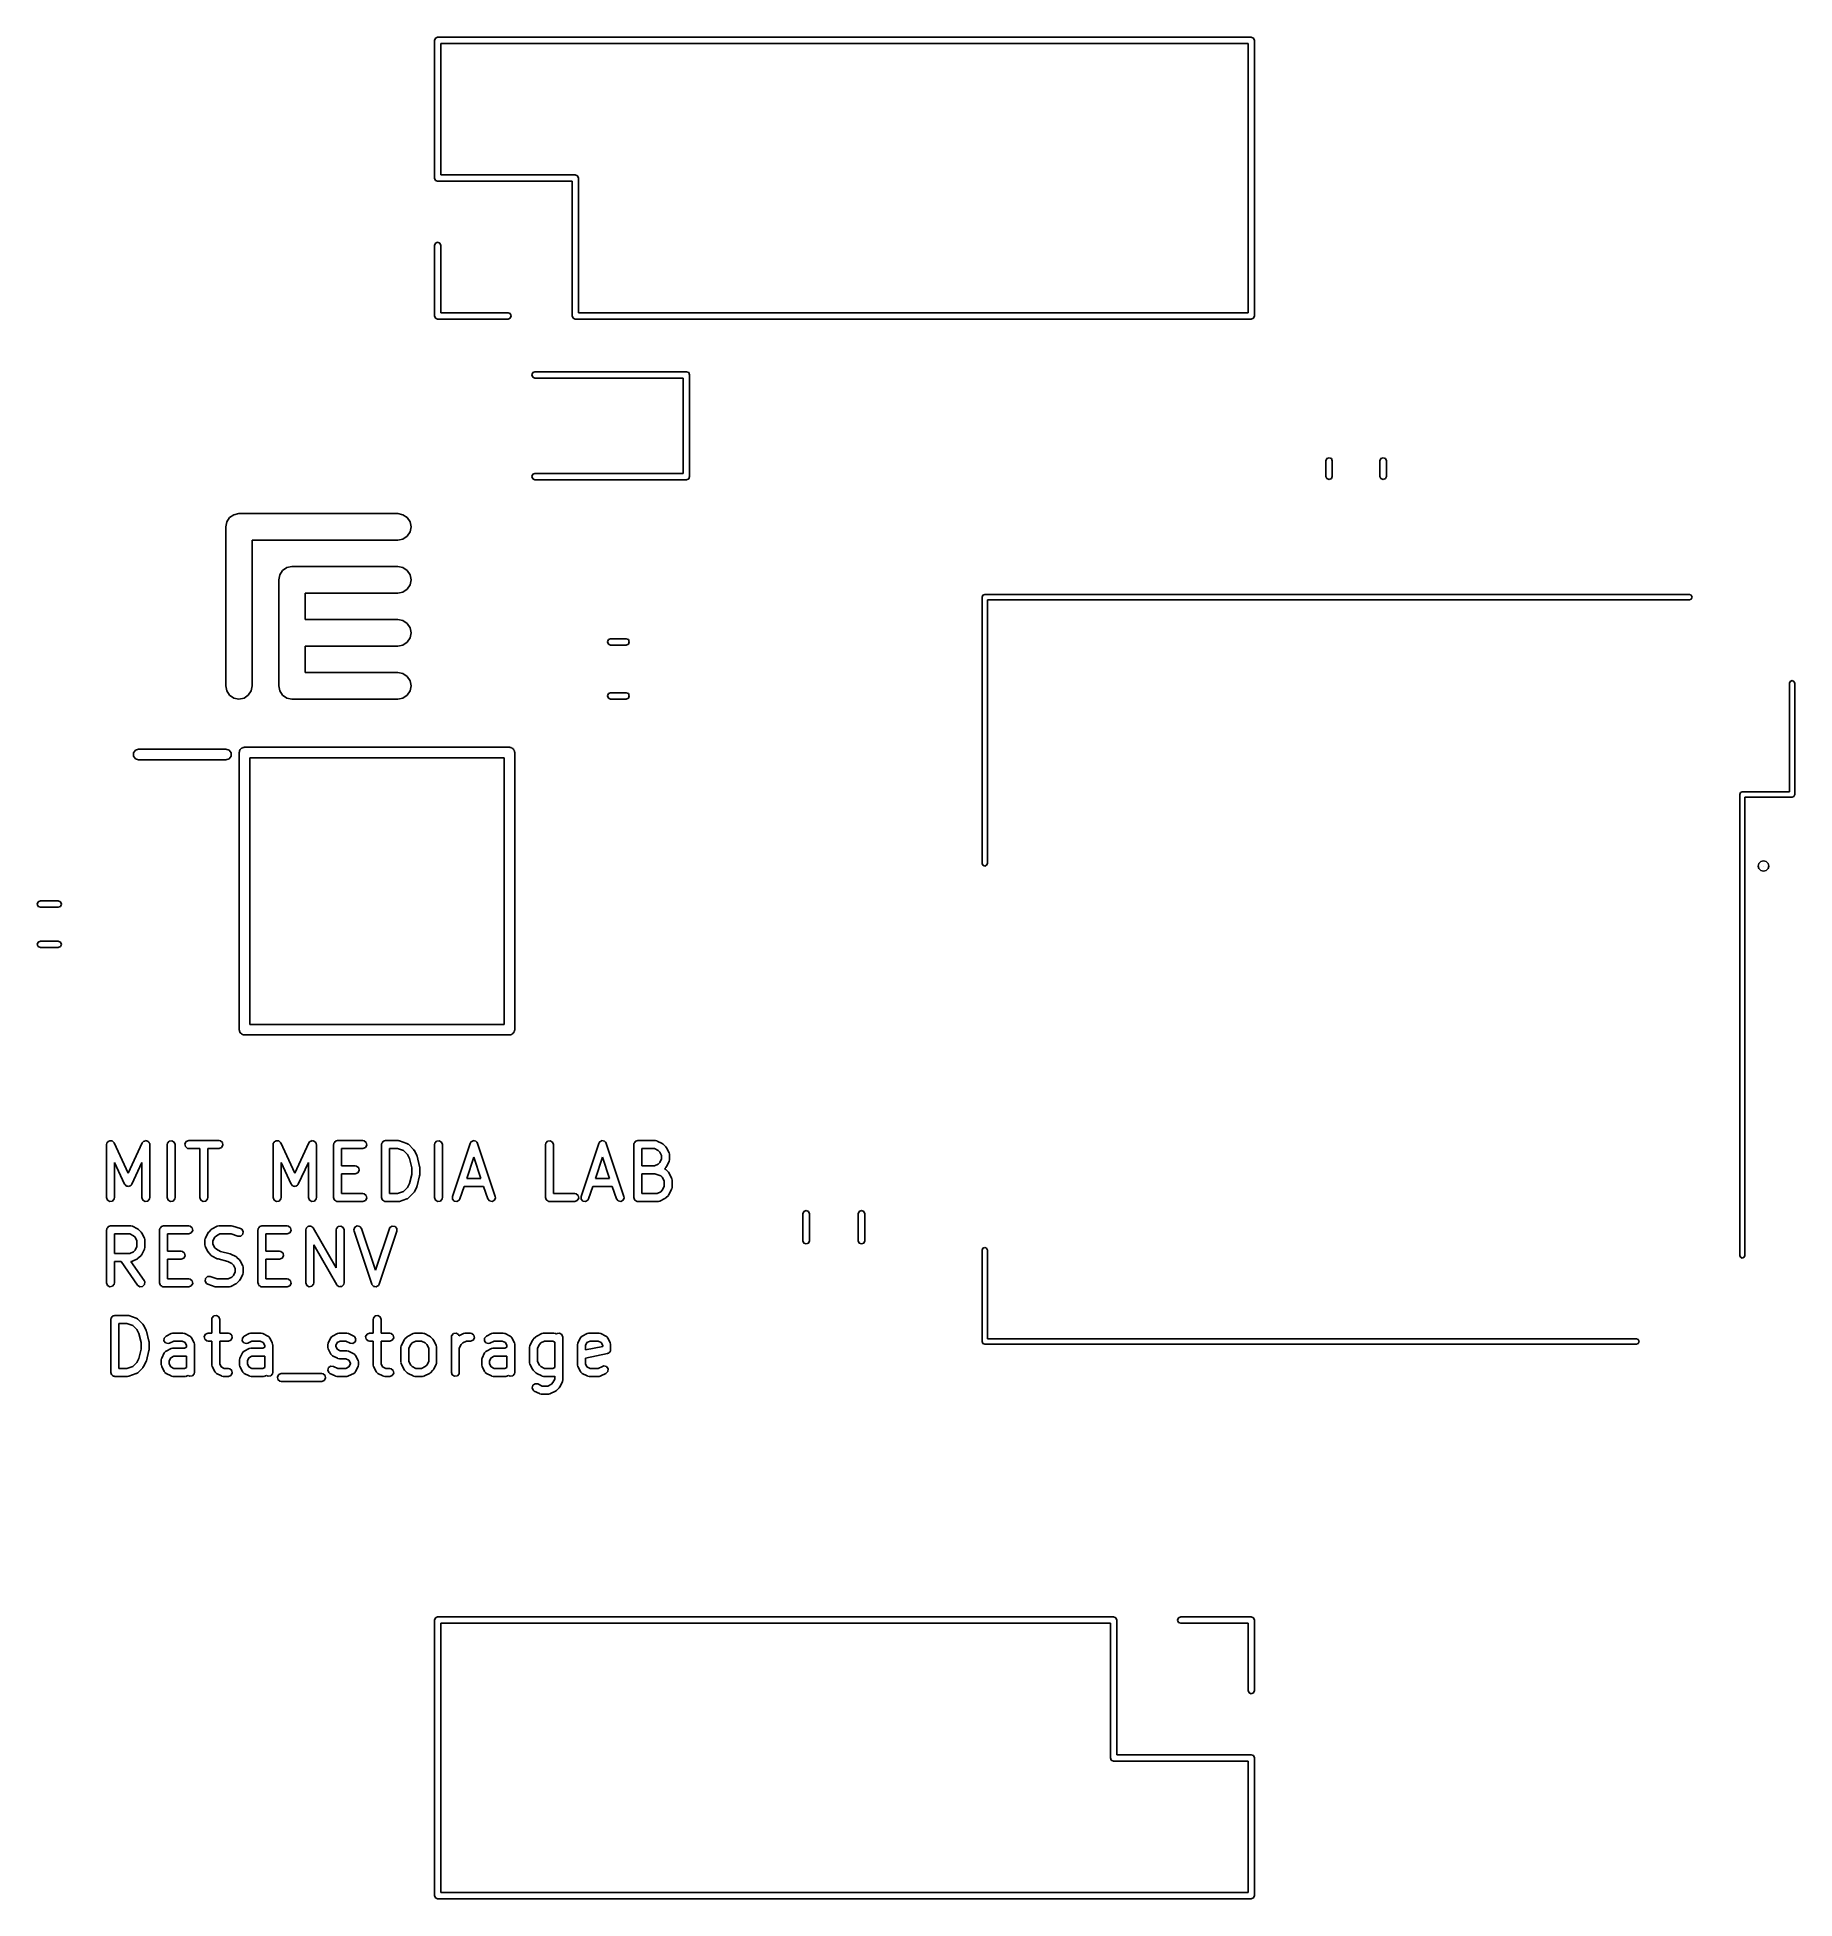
# Model space of a CAD drawing. Extents: x 134.9 to 168.1, y -117.7 to -82.5.
import ezdxf

# ---------------------------------------------------------------- set-up
doc = ezdxf.new("R2010")
doc.units = 0
doc.layers.add('BLACK', color=7, linetype='CONTINUOUS')

msp = doc.modelspace()

# ---------------------------------------------------------------- linework, layer by layer
at = {"layer": 'BLACK', "linetype": 'CONTINUOUS'}
for p, q in [((142.42, -82.5956), (142.438, -82.5532)), ((142.438, -82.5532), (142.48, -82.5356)), ((142.48, -82.5356), (157.84, -82.5356)), ((157.84, -82.5356), (157.882, -82.5532)), ((157.882, -82.5532), (157.9, -82.5956)), ((142.42, -85.1956), (142.42, -82.5956)), ((142.54, -82.6556), (142.54, -85.1356)), ((157.78, -82.6556), (142.54, -82.6556)), ((157.78, -87.7356), (157.78, -82.6556)), ((157.9, -82.5956), (157.9, -87.7956)), ((142.438, -85.238), (142.42, -85.1956)), ((142.42, -85.1956), (142.42, -85.1956)), ((142.48, -85.2556), (142.438, -85.238)), ((145.02, -85.2556), (142.48, -85.2556)), ((142.54, -85.1356), (145.08, -85.1356)), ((145.02, -87.7956), (145.02, -85.2556)), ((145.08, -85.1356), (145.122, -85.1532)), ((145.122, -85.1532), (145.14, -85.1956)), ((145.14, -85.1956), (145.14, -87.7356)), ((142.42, -86.4656), (142.438, -86.4232)), ((142.438, -86.4232), (142.48, -86.4056)), ((142.48, -86.4056), (142.522, -86.4232)), ((142.522, -86.4232), (142.54, -86.4656)), ((142.42, -87.7956), (142.42, -86.4656)), ((142.54, -86.4656), (142.54, -87.7356)), ((142.438, -87.838), (142.42, -87.7956)), ((142.48, -87.8556), (142.438, -87.838)), ((142.54, -87.7356), (143.81, -87.7356)), ((143.81, -87.7356), (143.852, -87.7532)), ((143.852, -87.838), (143.81, -87.8556)), ((143.852, -87.7532), (143.87, -87.7956)), ((143.87, -87.7956), (143.852, -87.838)), ((145.038, -87.838), (145.02, -87.7956)), ((145.02, -87.7956), (145.02, -87.7956)), ((145.08, -87.8556), (145.038, -87.838)), ((145.14, -87.7356), (157.78, -87.7356)), ((157.882, -87.838), (157.84, -87.8556)), ((157.9, -87.7956), (157.882, -87.838)), ((143.81, -87.8556), (142.48, -87.8556)), ((157.84, -87.8556), (145.08, -87.8556)), ((144.257, -88.9086), (144.275, -88.8662)), ((144.275, -88.8662), (144.317, -88.8486)), ((144.317, -88.8486), (147.177, -88.8486)), ((147.177, -88.8486), (147.22, -88.8662)), ((147.22, -88.8662), (147.237, -88.9086)), ((144.275, -88.951), (144.257, -88.9086)), ((144.317, -88.9686), (144.275, -88.951)), ((147.118, -88.9686), (144.317, -88.9686)), ((147.118, -90.7686), (147.118, -88.9686)), ((147.237, -88.9086), (147.237, -90.8286)), ((159.25, -90.5324), (159.268, -90.4899)), ((159.25, -90.8249), (159.25, -90.5324)), ((159.268, -90.4899), (159.31, -90.4724)), ((159.31, -90.4724), (159.352, -90.4899)), ((159.352, -90.4899), (159.37, -90.5324)), ((159.37, -90.5324), (159.37, -90.8249)), ((160.27, -90.5324), (160.288, -90.4899)), ((160.27, -90.8249), (160.27, -90.5324)), ((160.288, -90.4899), (160.33, -90.4724)), ((160.33, -90.4724), (160.372, -90.4899)), ((160.372, -90.4899), (160.39, -90.5324)), ((160.39, -90.5324), (160.39, -90.8249)), ((144.257, -90.8286), (144.275, -90.7862)), ((144.275, -90.871), (144.257, -90.8286)), ((144.275, -90.7862), (144.317, -90.7686)), ((144.317, -90.8886), (144.275, -90.871)), ((144.317, -90.7686), (147.118, -90.7686)), ((147.177, -90.8886), (144.317, -90.8886)), ((147.22, -90.871), (147.177, -90.8886)), ((147.237, -90.8286), (147.22, -90.871)), ((159.268, -90.8673), (159.25, -90.8249)), ((159.31, -90.8849), (159.268, -90.8673)), ((159.352, -90.8673), (159.31, -90.8849)), ((159.37, -90.8249), (159.352, -90.8673)), ((160.288, -90.8673), (160.27, -90.8249)), ((160.33, -90.8849), (160.288, -90.8673)), ((160.372, -90.8673), (160.33, -90.8849)), ((160.39, -90.8249), (160.372, -90.8673)), ((138.48, -91.7786), (138.499, -91.6829)), ((138.499, -91.6829), (138.553, -91.6018)), ((138.553, -91.6018), (138.634, -91.5477)), ((138.634, -91.5477), (138.73, -91.5286)), ((138.73, -91.5286), (141.73, -91.5286)), ((141.73, -91.5286), (141.826, -91.5477)), ((141.826, -91.5477), (141.907, -91.6018)), ((141.907, -91.6018), (141.961, -91.6829)), ((141.961, -91.6829), (141.98, -91.7786)), ((138.48, -94.7786), (138.48, -91.7786)), ((141.73, -92.0286), (138.98, -92.0286)), ((138.98, -92.0286), (138.98, -94.7786)), ((141.826, -92.0096), (141.73, -92.0286)), ((141.907, -91.9554), (141.826, -92.0096)), ((141.961, -91.8743), (141.907, -91.9554)), ((141.98, -91.7786), (141.961, -91.8743)), ((139.48, -92.7786), (139.499, -92.6829)), ((139.499, -92.6829), (139.553, -92.6018)), ((139.553, -92.6018), (139.634, -92.5477)), ((139.634, -92.5477), (139.73, -92.5286)), ((139.73, -92.5286), (141.73, -92.5286)), ((141.73, -92.5286), (141.826, -92.5477)), ((141.826, -92.5477), (141.907, -92.6018)), ((141.907, -92.6018), (141.961, -92.6829)), ((141.961, -92.6829), (141.98, -92.7786)), ((139.48, -94.7786), (139.48, -92.7786)), ((141.73, -93.0286), (139.98, -93.0286)), ((139.98, -93.0286), (139.98, -93.5286)), ((141.826, -93.0096), (141.73, -93.0286)), ((141.907, -92.9554), (141.826, -93.0096)), ((141.961, -92.8743), (141.907, -92.9554)), ((141.98, -92.7786), (141.961, -92.8743)), ((152.76, -93.1046), (152.775, -93.0693)), ((152.76, -98.1296), (152.76, -93.1046)), ((152.775, -93.0693), (152.81, -93.0546)), ((152.81, -93.0546), (166.11, -93.0546)), ((166.11, -93.0546), (166.145, -93.0693)), ((166.145, -93.0693), (166.16, -93.1046)), ((166.16, -93.1046), (166.145, -93.14)), ((166.11, -93.1546), (152.86, -93.1546)), ((152.86, -93.1546), (152.86, -98.1296)), ((166.145, -93.14), (166.11, -93.1546)), ((139.98, -93.5286), (141.73, -93.5286)), ((141.73, -93.5286), (141.826, -93.5477)), ((141.826, -93.5477), (141.907, -93.6018)), ((141.907, -93.6018), (141.961, -93.6829)), ((141.961, -93.6829), (141.98, -93.7786)), ((141.98, -93.7786), (141.961, -93.8743)), ((141.73, -94.0286), (139.98, -94.0286)), ((139.98, -94.0286), (139.98, -94.5286)), ((141.826, -94.0096), (141.73, -94.0286)), ((141.907, -93.9554), (141.826, -94.0096)), ((141.961, -93.8743), (141.907, -93.9554)), ((145.686, -93.9486), (145.704, -93.9062)), ((145.704, -93.991), (145.686, -93.9486)), ((145.704, -93.9062), (145.746, -93.8886)), ((145.746, -94.0086), (145.704, -93.991)), ((145.746, -93.8886), (146.039, -93.8886)), ((146.039, -94.0086), (145.746, -94.0086)), ((146.039, -93.8886), (146.081, -93.9062)), ((146.081, -93.991), (146.039, -94.0086)), ((146.081, -93.9062), (146.099, -93.9486)), ((146.099, -93.9486), (146.081, -93.991)), ((138.499, -94.8743), (138.48, -94.7786)), ((138.98, -94.7786), (138.961, -94.8743)), ((139.499, -94.8743), (139.48, -94.7786)), ((139.48, -94.7786), (139.48, -94.7786)), ((139.98, -94.5286), (141.73, -94.5286)), ((141.73, -94.5286), (141.826, -94.5477)), ((141.826, -94.5477), (141.907, -94.6018)), ((141.907, -94.6018), (141.961, -94.6829)), ((141.961, -94.6829), (141.98, -94.7786)), ((141.98, -94.7786), (141.961, -94.8743)), ((168, -94.7296), (168.015, -94.6943)), ((168, -96.7796), (168, -94.7296)), ((168.015, -94.6943), (168.05, -94.6796)), ((168.05, -94.6796), (168.085, -94.6943)), ((168.085, -94.6943), (168.1, -94.7296)), ((168.1, -94.7296), (168.1, -96.8296)), ((138.553, -94.9554), (138.499, -94.8743)), ((138.634, -95.0096), (138.553, -94.9554)), ((138.73, -95.0286), (138.634, -95.0096)), ((138.826, -95.0096), (138.73, -95.0286)), ((138.907, -94.9554), (138.826, -95.0096)), ((138.961, -94.8743), (138.907, -94.9554)), ((139.553, -94.9554), (139.499, -94.8743)), ((139.634, -95.0096), (139.553, -94.9554)), ((139.73, -95.0286), (139.634, -95.0096)), ((141.73, -95.0286), (139.73, -95.0286)), ((141.826, -95.0096), (141.73, -95.0286)), ((141.907, -94.9554), (141.826, -95.0096)), ((141.961, -94.8743), (141.907, -94.9554)), ((145.686, -94.9686), (145.704, -94.9262)), ((145.704, -95.011), (145.686, -94.9686)), ((145.704, -94.9262), (145.746, -94.9086)), ((145.746, -95.0286), (145.704, -95.011)), ((145.746, -94.9086), (146.039, -94.9086)), ((146.039, -95.0286), (145.746, -95.0286)), ((146.039, -94.9086), (146.081, -94.9262)), ((146.081, -95.011), (146.039, -95.0286)), ((146.081, -94.9262), (146.099, -94.9686)), ((146.099, -94.9686), (146.081, -95.011)), ((136.74, -96.0427), (136.776, -95.9927)), ((136.74, -96.1045), (136.74, -96.0427)), ((136.776, -96.1545), (136.74, -96.1045)), ((136.776, -95.9927), (136.835, -95.9736)), ((136.835, -96.1736), (136.776, -96.1545)), ((136.835, -95.9736), (138.485, -95.9736)), ((138.485, -96.1736), (136.835, -96.1736)), ((138.485, -95.9736), (138.544, -95.9927)), ((138.544, -96.1545), (138.485, -96.1736)), ((138.544, -95.9927), (138.58, -96.0427)), ((138.58, -96.1045), (138.544, -96.1545)), ((138.58, -96.0427), (138.58, -96.1045)), ((138.735, -96.0386), (138.74, -96.0236)), ((138.735, -101.269), (138.735, -96.0386)), ((138.74, -96.0077), (138.749, -95.9949)), ((138.74, -96.0236), (138.74, -96.0077)), ((138.749, -95.9949), (138.754, -95.9798)), ((138.754, -95.9798), (138.767, -95.9705)), ((138.767, -95.9705), (138.776, -95.9577)), ((138.776, -95.9577), (138.791, -95.9528)), ((138.791, -95.9528), (138.804, -95.9435)), ((138.804, -95.9435), (138.82, -95.9435)), ((138.82, -95.9435), (138.835, -95.9386)), ((138.835, -95.9386), (143.835, -95.9386)), ((138.935, -96.1386), (138.935, -101.169)), ((143.735, -96.1386), (138.935, -96.1386)), ((143.735, -101.169), (143.735, -96.1386)), ((143.835, -95.9386), (143.85, -95.9435)), ((143.85, -95.9435), (143.866, -95.9435)), ((143.866, -95.9435), (143.879, -95.9528)), ((143.879, -95.9528), (143.894, -95.9577)), ((143.894, -95.9577), (143.903, -95.9705)), ((143.903, -95.9705), (143.916, -95.9798)), ((143.916, -95.9798), (143.921, -95.9949)), ((143.921, -95.9949), (143.93, -96.0077)), ((143.93, -96.0077), (143.93, -96.0236)), ((143.93, -96.0236), (143.935, -96.0386)), ((143.935, -96.0386), (143.935, -101.269)), ((167.06, -96.8296), (167.075, -96.7943)), ((167.06, -105.53), (167.06, -96.8296)), ((167.075, -96.7943), (167.11, -96.7796)), ((167.11, -96.7796), (168, -96.7796)), ((168.05, -96.8796), (167.16, -96.8796)), ((167.16, -96.8796), (167.16, -105.53)), ((168.085, -96.865), (168.05, -96.8796)), ((168.1, -96.8296), (168.085, -96.865)), ((152.775, -98.165), (152.76, -98.1296)), ((152.81, -98.1796), (152.775, -98.165)), ((152.845, -98.165), (152.81, -98.1796)), ((152.86, -98.1296), (152.845, -98.165)), ((167.41, -98.1796), (167.423, -98.1296)), ((167.423, -98.2296), (167.41, -98.1796)), ((167.423, -98.1296), (167.46, -98.093)), ((167.46, -98.2662), (167.423, -98.2296)), ((167.46, -98.093), (167.51, -98.0796)), ((167.51, -98.2796), (167.46, -98.2662)), ((167.51, -98.0796), (167.56, -98.093)), ((167.51, -98.0796), (167.51, -98.0796)), ((167.51, -98.1796), (167.51, -98.1796)), ((167.51, -98.1796), (167.51, -98.1796)), ((167.51, -98.1796), (167.51, -98.1796)), ((167.56, -98.2662), (167.51, -98.2795)), ((167.51, -98.2795), (167.51, -98.2796)), ((167.56, -98.093), (167.597, -98.1296)), ((167.597, -98.2296), (167.56, -98.2662)), ((167.597, -98.1296), (167.61, -98.1796)), ((167.61, -98.1796), (167.597, -98.2296)), ((134.922, -98.8986), (134.94, -98.8562)), ((134.94, -98.941), (134.922, -98.8986)), ((134.94, -98.8562), (134.982, -98.8386)), ((134.982, -98.9586), (134.94, -98.941)), ((134.982, -98.8386), (135.318, -98.8386)), ((135.318, -98.9586), (134.982, -98.9586)), ((135.318, -98.8386), (135.36, -98.8562)), ((135.36, -98.941), (135.318, -98.9586)), ((135.36, -98.8562), (135.378, -98.8986)), ((135.378, -98.8986), (135.36, -98.941)), ((134.922, -99.6586), (134.94, -99.6162)), ((134.94, -99.701), (134.922, -99.6586)), ((134.94, -99.6162), (134.982, -99.5986)), ((134.982, -99.7186), (134.94, -99.701)), ((134.982, -99.5986), (135.318, -99.5986)), ((135.318, -99.7186), (134.982, -99.7186)), ((135.318, -99.5986), (135.36, -99.6162)), ((135.36, -99.701), (135.318, -99.7186)), ((135.36, -99.6162), (135.378, -99.6586)), ((135.378, -99.6586), (135.36, -99.701)), ((138.935, -101.169), (143.735, -101.169)), ((138.74, -101.284), (138.735, -101.269)), ((138.74, -101.3), (138.74, -101.284)), ((138.749, -101.312), (138.74, -101.3)), ((138.754, -101.327), (138.749, -101.312)), ((138.767, -101.337), (138.754, -101.327)), ((138.776, -101.35), (138.767, -101.337)), ((138.791, -101.354), (138.776, -101.35)), ((138.804, -101.364), (138.791, -101.354)), ((138.82, -101.364), (138.804, -101.364)), ((138.835, -101.369), (138.82, -101.364)), ((143.835, -101.369), (138.835, -101.369)), ((143.85, -101.364), (143.835, -101.369)), ((143.866, -101.364), (143.85, -101.364)), ((143.879, -101.354), (143.866, -101.364)), ((143.894, -101.35), (143.879, -101.354)), ((143.903, -101.337), (143.894, -101.35)), ((143.916, -101.327), (143.903, -101.337)), ((143.921, -101.312), (143.916, -101.327)), ((143.93, -101.3), (143.921, -101.312)), ((143.935, -101.269), (143.93, -101.284)), ((143.93, -101.284), (143.93, -101.3)), ((136.232, -103.438), (136.236, -103.413)), ((136.232, -104.438), (136.232, -103.438)), ((136.236, -103.413), (136.243, -103.405)), ((136.243, -103.405), (136.245, -103.395)), ((136.245, -103.395), (136.259, -103.386)), ((136.259, -103.386), (136.269, -103.373)), ((136.269, -103.373), (136.279, -103.372)), ((136.279, -103.372), (136.287, -103.366)), ((136.287, -103.366), (136.304, -103.367)), ((136.304, -103.367), (136.32, -103.365)), ((136.32, -103.365), (136.328, -103.37)), ((136.328, -103.37), (136.338, -103.37)), ((136.338, -103.37), (136.35, -103.382)), ((136.35, -103.382), (136.364, -103.39)), ((136.364, -103.39), (136.368, -103.4)), ((136.368, -103.4), (136.375, -103.407)), ((136.375, -103.407), (136.64, -103.975)), ((136.64, -103.975), (136.905, -103.407)), ((136.905, -103.407), (136.92, -103.385)), ((136.92, -103.385), (136.93, -103.381)), ((136.93, -103.381), (136.936, -103.373)), ((136.936, -103.373), (136.952, -103.371)), ((136.952, -103.371), (136.967, -103.364)), ((136.967, -103.364), (136.977, -103.366)), ((136.977, -103.366), (136.986, -103.365)), ((136.986, -103.365), (137.001, -103.373)), ((137.001, -103.373), (137.016, -103.377)), ((137.016, -103.377), (137.022, -103.385)), ((137.022, -103.385), (137.031, -103.39)), ((137.031, -103.39), (137.037, -103.406)), ((137.037, -103.406), (137.046, -103.419)), ((137.046, -103.419), (137.045, -103.429)), ((137.045, -103.429), (137.048, -103.438)), ((137.048, -103.438), (137.048, -104.438)), ((137.375, -103.438), (137.379, -103.413)), ((137.375, -104.438), (137.375, -103.438)), ((137.379, -103.413), (137.412, -103.373)), ((137.412, -103.373), (137.463, -103.365)), ((137.463, -103.365), (137.507, -103.39)), ((137.507, -103.39), (137.525, -103.438)), ((137.525, -103.438), (137.525, -104.438)), ((137.709, -103.425), (137.735, -103.381)), ((137.718, -103.476), (137.709, -103.425)), ((137.757, -103.509), (137.718, -103.476)), ((137.735, -103.381), (137.783, -103.363)), ((137.783, -103.513), (137.757, -103.509)), ((137.783, -103.363), (138.354, -103.363)), ((137.994, -103.513), (137.783, -103.513)), ((137.994, -104.438), (137.994, -103.513)), ((138.354, -103.513), (138.144, -103.513)), ((138.144, -103.513), (138.144, -104.438)), ((138.354, -103.363), (138.38, -103.368)), ((138.403, -103.496), (138.354, -103.513)), ((138.38, -103.368), (138.419, -103.401)), ((138.428, -103.451), (138.403, -103.496)), ((138.419, -103.401), (138.428, -103.451)), ((139.375, -103.438), (139.379, -103.413)), ((139.375, -104.438), (139.375, -103.438)), ((139.379, -103.413), (139.386, -103.405)), ((139.386, -103.405), (139.388, -103.395)), ((139.388, -103.395), (139.402, -103.386)), ((139.402, -103.386), (139.412, -103.373)), ((139.412, -103.373), (139.422, -103.372)), ((139.422, -103.372), (139.43, -103.366)), ((139.43, -103.366), (139.447, -103.367)), ((139.447, -103.367), (139.463, -103.365)), ((139.463, -103.365), (139.471, -103.37)), ((139.471, -103.37), (139.481, -103.37)), ((139.481, -103.37), (139.493, -103.382)), ((139.493, -103.382), (139.507, -103.39)), ((139.507, -103.39), (139.511, -103.4)), ((139.511, -103.4), (139.518, -103.407)), ((139.518, -103.407), (139.783, -103.975)), ((139.783, -103.975), (140.048, -103.407)), ((140.048, -103.407), (140.063, -103.385)), ((140.063, -103.385), (140.072, -103.381)), ((140.072, -103.381), (140.079, -103.373)), ((140.079, -103.373), (140.095, -103.371)), ((140.095, -103.371), (140.11, -103.364)), ((140.11, -103.364), (140.119, -103.366)), ((140.119, -103.366), (140.129, -103.365)), ((140.129, -103.365), (140.144, -103.373)), ((140.144, -103.373), (140.159, -103.377)), ((140.159, -103.377), (140.165, -103.385)), ((140.165, -103.385), (140.174, -103.39)), ((140.174, -103.39), (140.179, -103.406)), ((140.179, -103.406), (140.189, -103.419)), ((140.189, -103.419), (140.188, -103.429)), ((140.188, -103.429), (140.191, -103.438)), ((140.191, -103.438), (140.191, -104.438)), ((140.517, -103.438), (140.519, -103.429)), ((140.517, -104.438), (140.517, -103.438)), ((140.519, -103.425), (140.52, -103.423)), ((140.519, -103.429), (140.519, -103.425)), ((140.52, -103.423), (140.522, -103.413)), ((140.522, -103.413), (140.535, -103.398)), ((140.535, -103.398), (140.544, -103.381)), ((140.544, -103.381), (140.551, -103.379)), ((140.551, -103.379), (140.555, -103.373)), ((140.555, -103.373), (140.574, -103.37)), ((140.574, -103.37), (140.592, -103.363)), ((140.592, -103.363), (141.069, -103.363)), ((141.069, -103.513), (140.667, -103.513)), ((140.667, -103.513), (140.667, -103.84)), ((141.069, -103.363), (141.094, -103.368)), ((141.117, -103.496), (141.069, -103.513)), ((141.094, -103.368), (141.134, -103.401)), ((141.143, -103.451), (141.117, -103.496)), ((141.134, -103.401), (141.143, -103.451)), ((141.422, -103.438), (141.424, -103.429)), ((141.422, -104.438), (141.422, -103.438)), ((141.423, -103.425), (141.425, -103.423)), ((141.424, -103.429), (141.423, -103.425)), ((141.425, -103.423), (141.427, -103.413)), ((141.427, -103.413), (141.439, -103.398)), ((141.439, -103.398), (141.449, -103.381)), ((141.449, -103.381), (141.455, -103.379)), ((141.455, -103.379), (141.46, -103.373)), ((141.46, -103.373), (141.479, -103.37)), ((141.479, -103.37), (141.497, -103.363)), ((141.497, -103.363), (141.735, -103.363)), ((141.723, -103.513), (141.572, -103.513)), ((141.572, -103.513), (141.572, -104.363)), ((141.838, -103.552), (141.723, -103.513)), ((141.735, -103.363), (141.757, -103.367)), ((141.757, -103.367), (141.759, -103.367)), ((141.759, -103.367), (141.902, -103.415)), ((141.912, -103.626), (141.838, -103.552)), ((141.902, -103.415), (141.925, -103.427)), ((141.95, -103.703), (141.912, -103.626)), ((141.925, -103.427), (141.927, -103.431)), ((141.927, -103.431), (141.931, -103.433)), ((141.931, -103.433), (142.026, -103.528)), ((142.026, -103.528), (142.039, -103.547)), ((142.039, -103.547), (142.041, -103.548)), ((142.041, -103.548), (142.088, -103.643)), ((142.088, -103.643), (142.092, -103.655)), ((142.092, -103.655), (142.094, -103.658)), ((142.094, -103.658), (142.141, -103.849)), ((142.422, -103.438), (142.427, -103.413)), ((142.422, -104.438), (142.422, -103.438)), ((142.427, -103.413), (142.46, -103.373)), ((142.46, -103.373), (142.51, -103.365)), ((142.51, -103.365), (142.555, -103.39)), ((142.555, -103.39), (142.572, -103.438)), ((142.572, -103.438), (142.572, -104.438)), ((142.759, -104.415), (143.093, -103.415)), ((143.093, -103.415), (143.105, -103.392)), ((143.105, -103.392), (143.107, -103.391)), ((143.107, -103.391), (143.108, -103.389)), ((143.108, -103.389), (143.129, -103.377)), ((143.129, -103.377), (143.149, -103.365)), ((143.149, -103.365), (143.151, -103.365)), ((143.151, -103.365), (143.153, -103.364)), ((143.153, -103.364), (143.176, -103.369)), ((143.176, -103.369), (143.2, -103.372)), ((143.2, -103.372), (143.201, -103.374)), ((143.201, -103.374), (143.203, -103.375)), ((143.203, -103.375), (143.218, -103.393)), ((143.218, -103.393), (143.234, -103.411)), ((143.234, -103.411), (143.234, -103.413)), ((143.234, -103.413), (143.235, -103.415)), ((143.235, -103.415), (143.568, -104.415)), ((144.517, -103.438), (144.522, -103.413)), ((144.517, -104.438), (144.517, -103.438)), ((144.522, -103.413), (144.555, -103.373)), ((144.555, -103.373), (144.606, -103.365)), ((144.606, -103.365), (144.65, -103.39)), ((144.65, -103.39), (144.667, -103.438)), ((144.667, -103.438), (144.667, -104.363)), ((145.188, -104.415), (145.521, -103.415)), ((145.521, -103.415), (145.534, -103.392)), ((145.534, -103.392), (145.536, -103.391)), ((145.536, -103.389), (145.557, -103.377)), ((145.536, -103.391), (145.536, -103.389)), ((145.557, -103.377), (145.577, -103.365)), ((145.577, -103.365), (145.58, -103.365)), ((145.58, -103.365), (145.581, -103.364)), ((145.581, -103.364), (145.605, -103.369)), ((145.605, -103.369), (145.628, -103.372)), ((145.628, -103.372), (145.63, -103.374)), ((145.63, -103.374), (145.632, -103.375)), ((145.632, -103.375), (145.647, -103.393)), ((145.647, -103.393), (145.662, -103.411)), ((145.662, -103.411), (145.662, -103.413)), ((145.662, -103.413), (145.664, -103.415)), ((145.664, -103.415), (145.997, -104.415)), ((146.184, -103.438), (146.186, -103.429)), ((146.184, -104.438), (146.184, -103.438)), ((146.185, -103.425), (146.187, -103.423)), ((146.186, -103.429), (146.185, -103.425)), ((146.187, -103.423), (146.189, -103.413)), ((146.189, -103.413), (146.201, -103.398)), ((146.201, -103.398), (146.211, -103.381)), ((146.211, -103.381), (146.217, -103.379)), ((146.217, -103.379), (146.222, -103.373)), ((146.222, -103.373), (146.241, -103.37)), ((146.241, -103.37), (146.259, -103.363)), ((146.259, -103.363), (146.592, -103.363)), ((146.575, -103.513), (146.334, -103.513)), ((146.334, -103.513), (146.334, -103.84)), ((146.643, -103.548), (146.575, -103.513)), ((146.592, -103.363), (146.618, -103.368)), ((146.618, -103.368), (146.622, -103.371)), ((146.622, -103.371), (146.626, -103.371)), ((146.626, -103.371), (146.721, -103.419)), ((146.674, -103.578), (146.643, -103.548)), ((146.708, -103.647), (146.674, -103.578)), ((146.708, -103.706), (146.708, -103.647)), ((146.721, -103.419), (146.739, -103.432)), ((146.739, -103.432), (146.741, -103.433)), ((146.741, -103.433), (146.788, -103.481)), ((146.788, -103.481), (146.801, -103.499)), ((146.801, -103.499), (146.802, -103.5)), ((146.802, -103.5), (146.85, -103.595)), ((146.85, -103.595), (146.857, -103.62)), ((146.857, -103.62), (146.856, -103.625)), ((146.856, -103.625), (146.858, -103.629)), ((146.858, -103.629), (146.858, -103.724)), ((136.572, -104.184), (136.382, -103.777)), ((136.382, -103.777), (136.382, -104.438)), ((136.898, -103.777), (136.708, -104.184)), ((136.898, -104.438), (136.898, -103.777)), ((139.715, -104.184), (139.525, -103.777)), ((139.525, -103.777), (139.525, -104.438)), ((140.041, -103.777), (139.851, -104.184)), ((140.041, -104.438), (140.041, -103.777)), ((140.667, -103.84), (140.926, -103.84)), ((140.926, -103.99), (140.667, -103.99)), ((140.667, -103.99), (140.667, -104.363)), ((140.926, -103.84), (140.951, -103.844)), ((140.974, -103.972), (140.926, -103.99)), ((140.951, -103.844), (140.991, -103.877)), ((141, -103.928), (140.974, -103.972)), ((140.991, -103.877), (141, -103.928)), ((141.994, -103.876), (141.95, -103.703)), ((141.95, -104.174), (141.994, -104.001)), ((141.994, -104.001), (141.994, -103.876)), ((142.141, -103.849), (142.142, -103.864)), ((142.142, -103.864), (142.144, -103.867)), ((142.144, -103.867), (142.144, -104.01)), ((143.164, -103.676), (143.03, -104.078)), ((143.298, -104.078), (143.164, -103.676)), ((145.592, -103.676), (145.458, -104.078)), ((145.727, -104.078), (145.592, -103.676)), ((146.334, -103.84), (146.575, -103.84)), ((146.58, -103.99), (146.334, -103.99)), ((146.334, -103.99), (146.334, -104.363)), ((146.575, -103.84), (146.643, -103.805)), ((146.695, -104.028), (146.58, -103.99)), ((146.643, -103.805), (146.674, -103.775)), ((146.674, -103.775), (146.708, -103.706)), ((146.788, -103.872), (146.766, -103.895)), ((146.766, -103.895), (146.782, -103.903)), ((146.782, -103.903), (146.784, -103.907)), ((146.784, -103.907), (146.788, -103.909)), ((146.789, -103.871), (146.788, -103.872)), ((146.788, -103.909), (146.836, -103.957)), ((146.802, -103.853), (146.789, -103.871)), ((146.85, -103.758), (146.802, -103.853)), ((146.836, -103.957), (146.849, -103.975)), ((146.849, -103.975), (146.85, -103.976)), ((146.851, -103.753), (146.85, -103.758)), ((146.85, -103.976), (146.898, -104.072)), ((146.853, -103.75), (146.851, -103.753)), ((146.858, -103.724), (146.853, -103.75)), ((136.586, -104.198), (136.572, -104.184)), ((136.597, -104.214), (136.586, -104.198)), ((136.604, -104.216), (136.597, -104.214)), ((136.608, -104.221), (136.604, -104.216)), ((136.628, -104.222), (136.608, -104.221)), ((136.647, -104.227), (136.628, -104.222)), ((136.653, -104.225), (136.647, -104.227)), ((136.66, -104.225), (136.653, -104.225)), ((136.675, -104.214), (136.66, -104.225)), ((136.693, -104.206), (136.675, -104.214)), ((136.699, -104.198), (136.693, -104.206)), ((136.702, -104.196), (136.699, -104.198)), ((136.708, -104.184), (136.702, -104.193)), ((136.702, -104.193), (136.702, -104.196)), ((139.729, -104.198), (139.715, -104.184)), ((139.74, -104.214), (139.729, -104.198)), ((139.746, -104.216), (139.74, -104.214)), ((139.751, -104.221), (139.746, -104.216)), ((139.771, -104.222), (139.751, -104.221)), ((139.789, -104.227), (139.771, -104.222)), ((139.796, -104.225), (139.789, -104.227)), ((139.802, -104.225), (139.796, -104.225)), ((139.818, -104.214), (139.802, -104.225)), ((139.836, -104.206), (139.818, -104.214)), ((139.842, -104.198), (139.836, -104.206)), ((139.844, -104.196), (139.842, -104.198)), ((139.845, -104.193), (139.844, -104.196)), ((139.851, -104.184), (139.845, -104.193)), ((141.723, -104.363), (141.838, -104.325)), ((141.838, -104.325), (141.912, -104.251)), ((141.912, -104.251), (141.95, -104.174)), ((142.026, -104.349), (141.931, -104.444)), ((142.027, -104.347), (142.026, -104.349)), ((142.041, -104.329), (142.027, -104.347)), ((142.088, -104.234), (142.041, -104.329)), ((142.089, -104.23), (142.088, -104.234)), ((142.094, -104.219), (142.089, -104.23)), ((142.141, -104.028), (142.094, -104.219)), ((142.144, -104.01), (142.141, -104.025)), ((142.141, -104.025), (142.141, -104.028)), ((142.98, -104.228), (142.902, -104.462)), ((143.348, -104.228), (142.98, -104.228)), ((143.03, -104.078), (143.298, -104.078)), ((143.426, -104.462), (143.348, -104.228)), ((145.408, -104.228), (145.33, -104.462)), ((145.777, -104.228), (145.408, -104.228)), ((145.458, -104.078), (145.727, -104.078)), ((145.855, -104.462), (145.777, -104.228)), ((146.622, -104.363), (146.691, -104.329)), ((146.691, -104.329), (146.721, -104.299)), ((146.721, -104.054), (146.695, -104.028)), ((146.756, -104.123), (146.721, -104.054)), ((146.721, -104.299), (146.756, -104.23)), ((146.756, -104.23), (146.756, -104.123)), ((146.898, -104.282), (146.85, -104.377)), ((146.898, -104.072), (146.905, -104.097)), ((146.901, -104.274), (146.898, -104.277)), ((146.898, -104.277), (146.898, -104.282)), ((146.906, -104.248), (146.901, -104.274)), ((146.905, -104.097), (146.904, -104.101)), ((146.904, -104.101), (146.906, -104.105)), ((146.906, -104.105), (146.906, -104.248)), ((136.249, -104.487), (136.232, -104.438)), ((136.294, -104.512), (136.249, -104.487)), ((136.344, -104.503), (136.294, -104.512)), ((136.377, -104.464), (136.344, -104.503)), ((136.382, -104.438), (136.377, -104.464)), ((136.916, -104.487), (136.898, -104.438)), ((136.96, -104.512), (136.916, -104.487)), ((137.011, -104.503), (136.96, -104.512)), ((137.044, -104.464), (137.011, -104.503)), ((137.048, -104.438), (137.044, -104.464)), ((137.392, -104.487), (137.375, -104.438)), ((137.437, -104.512), (137.392, -104.487)), ((137.487, -104.503), (137.437, -104.512)), ((137.52, -104.464), (137.487, -104.503)), ((137.525, -104.438), (137.52, -104.464)), ((138.011, -104.487), (137.994, -104.438)), ((138.056, -104.512), (138.011, -104.487)), ((138.106, -104.503), (138.056, -104.512)), ((138.139, -104.464), (138.106, -104.503)), ((138.144, -104.438), (138.139, -104.464)), ((139.392, -104.487), (139.375, -104.438)), ((139.437, -104.512), (139.392, -104.487)), ((139.487, -104.503), (139.437, -104.512)), ((139.52, -104.464), (139.487, -104.503)), ((139.525, -104.438), (139.52, -104.464)), ((140.059, -104.487), (140.041, -104.438)), ((140.103, -104.512), (140.059, -104.487)), ((140.154, -104.503), (140.103, -104.512)), ((140.187, -104.464), (140.154, -104.503)), ((140.191, -104.438), (140.187, -104.464)), ((140.524, -104.457), (140.517, -104.438)), ((140.528, -104.476), (140.524, -104.457)), ((140.533, -104.48), (140.528, -104.476)), ((140.535, -104.487), (140.533, -104.48)), ((140.552, -104.496), (140.535, -104.487)), ((140.567, -104.509), (140.552, -104.496)), ((140.577, -104.511), (140.567, -104.509)), ((140.579, -104.512), (140.577, -104.511)), ((140.583, -104.512), (140.579, -104.512)), ((140.592, -104.513), (140.583, -104.512)), ((141.069, -104.513), (140.592, -104.513)), ((140.667, -104.363), (141.069, -104.363)), ((141.069, -104.363), (141.094, -104.368)), ((141.117, -104.496), (141.069, -104.513)), ((141.094, -104.368), (141.134, -104.401)), ((141.143, -104.451), (141.117, -104.496)), ((141.134, -104.401), (141.143, -104.451)), ((141.429, -104.457), (141.422, -104.438)), ((141.432, -104.476), (141.429, -104.457)), ((141.437, -104.48), (141.432, -104.476)), ((141.44, -104.487), (141.437, -104.48)), ((141.457, -104.496), (141.44, -104.487)), ((141.472, -104.509), (141.457, -104.496)), ((141.481, -104.511), (141.472, -104.509)), ((141.484, -104.512), (141.481, -104.511)), ((141.488, -104.512), (141.484, -104.512)), ((141.497, -104.513), (141.488, -104.512)), ((141.735, -104.513), (141.497, -104.513)), ((141.572, -104.363), (141.723, -104.363)), ((141.737, -104.513), (141.735, -104.513)), ((141.759, -104.51), (141.737, -104.513)), ((141.902, -104.462), (141.759, -104.51)), ((141.905, -104.459), (141.902, -104.462)), ((141.91, -104.459), (141.905, -104.459)), ((141.931, -104.444), (141.91, -104.459)), ((142.44, -104.487), (142.422, -104.438)), ((142.484, -104.512), (142.44, -104.487)), ((142.535, -104.503), (142.484, -104.512)), ((142.568, -104.464), (142.535, -104.503)), ((142.572, -104.438), (142.568, -104.464)), ((142.761, -104.466), (142.759, -104.415)), ((142.795, -104.504), (142.761, -104.466)), ((142.846, -104.512), (142.795, -104.504)), ((142.889, -104.485), (142.846, -104.512)), ((142.902, -104.462), (142.889, -104.485)), ((143.458, -104.502), (143.426, -104.462)), ((143.508, -104.513), (143.458, -104.502)), ((143.553, -104.488), (143.508, -104.513)), ((143.572, -104.44), (143.553, -104.488)), ((143.568, -104.415), (143.572, -104.44)), ((144.524, -104.457), (144.517, -104.438)), ((144.528, -104.476), (144.524, -104.457)), ((144.533, -104.48), (144.528, -104.476)), ((144.535, -104.487), (144.533, -104.48)), ((144.552, -104.496), (144.535, -104.487)), ((144.567, -104.509), (144.552, -104.496)), ((144.577, -104.511), (144.567, -104.509)), ((144.579, -104.512), (144.577, -104.511)), ((144.583, -104.512), (144.579, -104.512)), ((144.592, -104.513), (144.583, -104.512)), ((145.069, -104.513), (144.592, -104.513)), ((144.667, -104.363), (145.069, -104.363)), ((145.069, -104.363), (145.094, -104.368)), ((145.117, -104.496), (145.069, -104.513)), ((145.094, -104.368), (145.134, -104.401)), ((145.143, -104.451), (145.117, -104.496)), ((145.134, -104.401), (145.143, -104.451)), ((145.189, -104.466), (145.188, -104.415)), ((145.223, -104.504), (145.189, -104.466)), ((145.274, -104.512), (145.223, -104.504)), ((145.318, -104.485), (145.274, -104.512)), ((145.33, -104.462), (145.318, -104.485)), ((145.887, -104.502), (145.855, -104.462)), ((145.937, -104.513), (145.887, -104.502)), ((145.982, -104.488), (145.937, -104.513)), ((146.001, -104.44), (145.982, -104.488)), ((145.997, -104.415), (146.001, -104.44)), ((146.191, -104.457), (146.184, -104.438)), ((146.194, -104.476), (146.191, -104.457)), ((146.199, -104.48), (146.194, -104.476)), ((146.202, -104.487), (146.199, -104.48)), ((146.219, -104.496), (146.202, -104.487)), ((146.234, -104.509), (146.219, -104.496)), ((146.243, -104.511), (146.234, -104.509)), ((146.246, -104.512), (146.243, -104.511)), ((146.249, -104.512), (146.246, -104.512)), ((146.259, -104.513), (146.249, -104.512)), ((146.64, -104.513), (146.259, -104.513)), ((146.334, -104.363), (146.622, -104.363)), ((146.644, -104.512), (146.64, -104.513)), ((146.649, -104.513), (146.644, -104.512)), ((146.674, -104.506), (146.649, -104.513)), ((146.769, -104.458), (146.674, -104.506)), ((146.77, -104.457), (146.769, -104.458)), ((146.788, -104.444), (146.77, -104.457)), ((146.836, -104.396), (146.788, -104.444)), ((146.837, -104.395), (146.836, -104.396)), ((146.85, -104.377), (146.837, -104.395)), ((149.377, -104.744), (149.395, -104.701)), ((149.395, -104.701), (149.438, -104.684)), ((149.438, -104.684), (149.48, -104.701)), ((149.48, -104.701), (149.498, -104.744)), ((150.422, -104.744), (150.44, -104.701)), ((150.44, -104.701), (150.482, -104.684)), ((150.482, -104.684), (150.525, -104.701)), ((150.525, -104.701), (150.542, -104.744)), ((136.232, -105.048), (136.233, -105.039)), ((136.232, -106.048), (136.232, -105.048)), ((136.233, -105.035), (136.235, -105.033)), ((136.233, -105.039), (136.233, -105.035)), ((136.235, -105.033), (136.236, -105.023)), ((136.236, -105.023), (136.249, -105.008)), ((136.249, -105.008), (136.259, -104.991)), ((136.259, -104.991), (136.265, -104.989)), ((136.265, -104.989), (136.269, -104.983)), ((136.269, -104.983), (136.288, -104.98)), ((136.288, -104.98), (136.307, -104.973)), ((136.307, -104.973), (136.688, -104.973)), ((136.688, -104.973), (136.713, -104.978)), ((136.713, -104.978), (136.717, -104.981)), ((136.717, -104.981), (136.721, -104.981)), ((136.721, -104.981), (136.817, -105.029)), ((136.817, -105.029), (136.835, -105.042)), ((136.835, -105.042), (136.836, -105.043)), ((136.836, -105.043), (136.884, -105.091)), ((137.232, -105.048), (137.233, -105.039)), ((137.232, -106.048), (137.232, -105.048)), ((137.233, -105.035), (137.235, -105.033)), ((137.233, -105.039), (137.233, -105.035)), ((137.235, -105.033), (137.236, -105.023)), ((137.236, -105.023), (137.249, -105.008)), ((137.249, -105.008), (137.259, -104.991)), ((137.259, -104.991), (137.265, -104.989)), ((137.265, -104.989), (137.269, -104.983)), ((137.269, -104.983), (137.288, -104.98)), ((137.288, -104.98), (137.307, -104.973)), ((137.307, -104.973), (137.783, -104.973)), ((137.783, -104.973), (137.809, -104.978)), ((137.809, -104.978), (137.848, -105.011)), ((137.857, -105.061), (137.831, -105.106)), ((137.848, -105.011), (137.857, -105.061)), ((138.159, -105.091), (138.206, -105.043)), ((138.206, -105.043), (138.224, -105.03)), ((138.224, -105.03), (138.226, -105.029)), ((138.226, -105.029), (138.321, -104.981)), ((138.321, -104.981), (138.346, -104.974)), ((138.346, -104.974), (138.35, -104.975)), ((138.35, -104.975), (138.354, -104.973)), ((138.354, -104.973), (138.592, -104.973)), ((138.592, -104.973), (138.615, -104.977)), ((138.615, -104.977), (138.616, -104.977)), ((138.616, -104.977), (138.759, -105.025)), ((138.759, -105.025), (138.782, -105.037)), ((138.782, -105.037), (138.809, -105.081)), ((139.089, -105.048), (139.091, -105.039)), ((139.089, -106.048), (139.089, -105.048)), ((139.09, -105.035), (139.092, -105.033)), ((139.091, -105.039), (139.09, -105.035)), ((139.092, -105.033), (139.093, -105.023)), ((139.093, -105.023), (139.106, -105.008)), ((139.106, -105.008), (139.116, -104.991)), ((139.116, -104.991), (139.122, -104.989)), ((139.122, -104.989), (139.126, -104.983)), ((139.126, -104.983), (139.146, -104.98)), ((139.146, -104.98), (139.164, -104.973)), ((139.164, -104.973), (139.64, -104.973)), ((139.64, -104.973), (139.666, -104.978)), ((139.666, -104.978), (139.705, -105.011)), ((139.714, -105.061), (139.688, -105.106)), ((139.705, -105.011), (139.714, -105.061)), ((139.994, -105.048), (139.998, -105.023)), ((139.994, -106.048), (139.994, -105.048)), ((139.998, -105.023), (140.003, -105.017)), ((140.003, -105.017), (140.004, -105.011)), ((140.004, -105.011), (140.019, -104.998)), ((140.019, -104.998), (140.031, -104.983)), ((140.031, -104.983), (140.038, -104.982)), ((140.038, -104.982), (140.043, -104.978)), ((140.043, -104.978), (140.063, -104.978)), ((140.063, -104.978), (140.082, -104.975)), ((140.082, -104.975), (140.088, -104.978)), ((140.088, -104.978), (140.095, -104.978)), ((140.095, -104.978), (140.109, -104.991)), ((140.109, -104.991), (140.126, -105)), ((140.126, -105), (140.129, -105.007)), ((140.129, -105.007), (140.134, -105.011)), ((140.134, -105.011), (140.565, -105.766)), ((140.565, -105.048), (140.57, -105.023)), ((140.565, -105.766), (140.565, -105.048)), ((140.57, -105.023), (140.603, -104.983)), ((140.603, -104.983), (140.653, -104.975)), ((140.653, -104.975), (140.698, -105)), ((140.698, -105), (140.715, -105.048)), ((140.715, -105.048), (140.715, -106.048)), ((140.898, -105.046), (140.917, -104.999)), ((140.902, -105.072), (140.898, -105.046)), ((140.917, -104.999), (140.962, -104.974)), ((140.962, -104.974), (141.013, -104.985)), ((141.013, -104.985), (141.045, -105.025)), ((141.045, -105.025), (141.307, -105.811)), ((141.307, -105.811), (141.569, -105.025)), ((141.569, -105.025), (141.581, -105.002)), ((141.581, -105.002), (141.625, -104.975)), ((141.625, -104.975), (141.676, -104.982)), ((141.676, -104.982), (141.71, -105.021)), ((141.71, -105.021), (141.711, -105.072)), ((149.377, -105.253), (149.377, -104.744)), ((149.498, -104.744), (149.498, -105.253)), ((150.422, -105.253), (150.422, -104.744)), ((150.542, -104.744), (150.542, -105.253)), ((136.67, -105.123), (136.382, -105.123)), ((136.382, -105.123), (136.382, -105.497)), ((136.739, -105.158), (136.67, -105.123)), ((136.769, -105.188), (136.739, -105.158)), ((136.803, -105.257), (136.769, -105.188)), ((136.769, -105.433), (136.803, -105.364)), ((136.803, -105.364), (136.803, -105.257)), ((136.884, -105.091), (136.896, -105.109)), ((136.896, -105.109), (136.898, -105.11)), ((136.898, -105.11), (136.945, -105.205)), ((136.945, -105.415), (136.898, -105.511)), ((136.945, -105.205), (136.953, -105.23)), ((136.946, -105.411), (136.945, -105.415)), ((136.949, -105.407), (136.946, -105.411)), ((136.953, -105.382), (136.949, -105.407)), ((136.953, -105.23), (136.952, -105.235)), ((136.952, -105.235), (136.953, -105.239)), ((136.953, -105.239), (136.953, -105.382)), ((137.783, -105.123), (137.382, -105.123)), ((137.382, -105.123), (137.382, -105.45)), ((137.831, -105.106), (137.783, -105.123)), ((138.089, -105.239), (138.093, -105.213)), ((138.089, -105.334), (138.089, -105.239)), ((138.09, -105.338), (138.089, -105.334)), ((138.089, -105.343), (138.09, -105.338)), ((138.097, -105.368), (138.089, -105.343)), ((138.093, -105.213), (138.096, -105.21)), ((138.096, -105.21), (138.097, -105.205)), ((138.097, -105.205), (138.144, -105.11)), ((138.144, -105.463), (138.097, -105.368)), ((138.144, -105.11), (138.158, -105.092)), ((138.158, -105.092), (138.159, -105.091)), ((138.273, -105.188), (138.239, -105.257)), ((138.239, -105.257), (138.239, -105.316)), ((138.239, -105.316), (138.273, -105.385)), ((138.304, -105.158), (138.273, -105.188)), ((138.273, -105.385), (138.304, -105.415)), ((138.372, -105.123), (138.304, -105.158)), ((138.304, -105.415), (138.381, -105.454)), ((138.58, -105.123), (138.372, -105.123)), ((138.712, -105.167), (138.58, -105.123)), ((138.763, -105.166), (138.712, -105.167)), ((138.801, -105.132), (138.763, -105.166)), ((138.809, -105.081), (138.801, -105.132)), ((139.64, -105.123), (139.239, -105.123)), ((139.239, -105.123), (139.239, -105.45)), ((139.688, -105.106), (139.64, -105.123)), ((140.575, -106.086), (140.144, -105.331)), ((140.144, -105.331), (140.144, -106.048)), ((141.236, -106.072), (140.902, -105.072)), ((141.711, -105.072), (141.378, -106.072)), ((149.395, -105.296), (149.377, -105.253)), ((149.438, -105.313), (149.395, -105.296)), ((149.48, -105.296), (149.438, -105.313)), ((149.498, -105.253), (149.48, -105.296)), ((150.44, -105.296), (150.422, -105.253)), ((150.482, -105.313), (150.44, -105.296)), ((150.525, -105.296), (150.482, -105.313)), ((150.542, -105.253), (150.525, -105.296)), ((152.76, -105.43), (152.775, -105.394)), ((152.775, -105.394), (152.81, -105.38)), ((152.81, -105.38), (152.845, -105.394)), ((152.845, -105.394), (152.86, -105.43)), ((136.382, -105.497), (136.67, -105.497)), ((136.506, -105.647), (136.382, -105.647)), ((136.382, -105.647), (136.382, -106.048)), ((136.817, -106.091), (136.506, -105.647)), ((136.67, -105.497), (136.739, -105.463)), ((136.692, -105.646), (136.689, -105.647)), ((136.689, -105.647), (136.94, -106.005)), ((136.696, -105.647), (136.692, -105.646)), ((136.721, -105.639), (136.696, -105.647)), ((136.817, -105.592), (136.721, -105.639)), ((136.739, -105.463), (136.769, -105.433)), ((136.818, -105.591), (136.817, -105.592)), ((136.836, -105.578), (136.818, -105.591)), ((136.884, -105.53), (136.836, -105.578)), ((136.898, -105.511), (136.884, -105.529)), ((136.884, -105.529), (136.884, -105.53)), ((137.382, -105.45), (137.64, -105.45)), ((137.64, -105.6), (137.382, -105.6)), ((137.382, -105.6), (137.382, -105.973)), ((137.64, -105.45), (137.666, -105.454)), ((137.688, -105.582), (137.64, -105.6)), ((137.666, -105.454), (137.705, -105.487)), ((137.714, -105.538), (137.688, -105.582)), ((137.705, -105.487), (137.714, -105.538)), ((138.146, -105.464), (138.144, -105.463)), ((138.159, -105.482), (138.146, -105.464)), ((138.206, -105.53), (138.159, -105.482)), ((138.208, -105.531), (138.206, -105.53)), ((138.226, -105.544), (138.208, -105.531)), ((138.321, -105.592), (138.226, -105.544)), ((138.324, -105.592), (138.321, -105.592)), ((138.336, -105.597), (138.324, -105.592)), ((138.519, -105.643), (138.336, -105.597)), ((138.381, -105.454), (138.563, -105.499)), ((138.596, -105.682), (138.519, -105.643)), ((138.563, -105.499), (138.575, -105.505)), ((138.575, -105.505), (138.578, -105.505)), ((138.578, -105.505), (138.674, -105.553)), ((138.626, -105.712), (138.596, -105.682)), ((138.66, -105.78), (138.626, -105.712)), ((138.674, -105.553), (138.692, -105.566)), ((138.692, -105.566), (138.693, -105.567)), ((138.693, -105.567), (138.741, -105.614)), ((138.741, -105.614), (138.754, -105.633)), ((138.754, -105.633), (138.755, -105.634)), ((138.755, -105.634), (138.802, -105.729)), ((138.802, -105.729), (138.81, -105.754)), ((138.81, -105.754), (138.809, -105.759)), ((138.809, -105.759), (138.81, -105.763)), ((138.81, -105.763), (138.81, -105.858)), ((139.239, -105.45), (139.497, -105.45)), ((139.497, -105.6), (139.239, -105.6)), ((139.239, -105.6), (139.239, -105.973)), ((139.497, -105.45), (139.523, -105.454)), ((139.545, -105.582), (139.497, -105.6)), ((139.523, -105.454), (139.562, -105.487)), ((139.571, -105.538), (139.545, -105.582)), ((139.562, -105.487), (139.571, -105.538)), ((152.76, -107.155), (152.76, -105.43)), ((152.86, -105.43), (152.86, -107.105)), ((167.075, -105.565), (167.06, -105.53)), ((167.11, -105.58), (167.075, -105.565)), ((167.145, -105.565), (167.11, -105.58)), ((167.16, -105.53), (167.145, -105.565)), ((136.249, -106.097), (136.232, -106.048)), ((136.294, -106.122), (136.249, -106.097)), ((136.344, -106.113), (136.294, -106.122)), ((136.377, -106.074), (136.344, -106.113)), ((136.382, -106.048), (136.377, -106.074)), ((136.859, -106.121), (136.817, -106.091)), ((136.91, -106.116), (136.859, -106.121)), ((136.946, -106.08), (136.91, -106.116)), ((136.94, -106.005), (136.951, -106.029)), ((136.951, -106.029), (136.946, -106.08)), ((137.238, -106.067), (137.232, -106.048)), ((137.242, -106.086), (137.238, -106.067)), ((137.247, -106.09), (137.242, -106.086)), ((137.249, -106.097), (137.247, -106.09)), ((137.266, -106.106), (137.249, -106.097)), ((137.281, -106.119), (137.266, -106.106)), ((137.382, -105.973), (137.783, -105.973)), ((137.783, -105.973), (137.809, -105.978)), ((137.831, -106.106), (137.783, -106.123)), ((137.809, -105.978), (137.848, -106.011)), ((137.857, -106.061), (137.831, -106.106)), ((137.848, -106.011), (137.857, -106.061)), ((138.09, -106.016), (138.098, -105.965)), ((138.117, -106.06), (138.09, -106.016)), ((138.098, -105.965), (138.136, -105.931)), ((138.14, -106.072), (138.117, -106.06)), ((138.136, -105.931), (138.188, -105.93)), ((138.283, -106.12), (138.14, -106.072)), ((138.188, -105.93), (138.319, -105.973)), ((138.319, -105.973), (138.527, -105.973)), ((138.527, -105.973), (138.596, -105.939)), ((138.578, -106.116), (138.553, -106.123)), ((138.674, -106.068), (138.578, -106.116)), ((138.596, -105.939), (138.626, -105.909)), ((138.626, -105.909), (138.66, -105.84)), ((138.66, -105.84), (138.66, -105.78)), ((138.675, -106.067), (138.674, -106.068)), ((138.693, -106.054), (138.675, -106.067)), ((138.741, -106.006), (138.693, -106.054)), ((138.755, -105.987), (138.741, -106.005)), ((138.741, -106.005), (138.741, -106.006)), ((138.802, -105.892), (138.755, -105.987)), ((138.803, -105.887), (138.802, -105.892)), ((138.806, -105.884), (138.803, -105.887)), ((138.81, -105.858), (138.806, -105.884)), ((139.096, -106.067), (139.089, -106.048)), ((139.099, -106.086), (139.096, -106.067)), ((139.104, -106.09), (139.099, -106.086)), ((139.106, -106.097), (139.104, -106.09)), ((139.123, -106.106), (139.106, -106.097)), ((139.138, -106.119), (139.123, -106.106)), ((139.239, -105.973), (139.64, -105.973)), ((139.64, -105.973), (139.666, -105.978)), ((139.688, -106.106), (139.64, -106.123)), ((139.666, -105.978), (139.705, -106.011)), ((139.714, -106.061), (139.688, -106.106)), ((139.705, -106.011), (139.714, -106.061)), ((140.011, -106.097), (139.994, -106.048)), ((140.056, -106.122), (140.011, -106.097)), ((140.106, -106.113), (140.056, -106.122)), ((140.139, -106.074), (140.106, -106.113)), ((140.144, -106.048), (140.139, -106.074)), ((140.58, -106.09), (140.575, -106.086)), ((140.583, -106.097), (140.58, -106.09)), ((140.599, -106.106), (140.583, -106.097)), ((140.614, -106.119), (140.599, -106.106)), ((140.671, -106.115), (140.665, -106.119)), ((140.678, -106.113), (140.671, -106.115)), ((140.69, -106.099), (140.678, -106.113)), ((140.705, -106.086), (140.69, -106.099)), ((140.706, -106.079), (140.705, -106.086)), ((140.711, -106.074), (140.706, -106.079)), ((140.715, -106.048), (140.711, -106.074)), ((141.237, -106.074), (141.236, -106.072)), ((141.237, -106.076), (141.237, -106.074)), ((141.253, -106.094), (141.237, -106.076)), ((141.268, -106.112), (141.253, -106.094)), ((141.27, -106.113), (141.268, -106.112)), ((141.271, -106.114), (141.27, -106.113)), ((141.295, -106.118), (141.271, -106.114)), ((141.342, -106.109), (141.322, -106.122)), ((141.363, -106.098), (141.342, -106.109)), ((141.364, -106.096), (141.363, -106.098)), ((141.366, -106.095), (141.364, -106.096)), ((141.378, -106.072), (141.366, -106.095)), ((137.291, -106.121), (137.281, -106.119)), ((137.294, -106.122), (137.291, -106.121)), ((137.297, -106.122), (137.294, -106.122)), ((137.307, -106.123), (137.297, -106.122)), ((137.783, -106.123), (137.307, -106.123)), ((138.285, -106.12), (138.283, -106.12)), ((138.307, -106.123), (138.285, -106.12)), ((138.545, -106.123), (138.307, -106.123)), ((138.549, -106.122), (138.545, -106.123)), ((138.553, -106.123), (138.549, -106.122)), ((139.148, -106.121), (139.138, -106.119)), ((139.151, -106.122), (139.148, -106.121)), ((139.154, -106.122), (139.151, -106.122)), ((139.164, -106.123), (139.154, -106.122)), ((139.64, -106.123), (139.164, -106.123)), ((140.621, -106.119), (140.614, -106.119)), ((140.627, -106.122), (140.621, -106.119)), ((140.646, -106.119), (140.627, -106.122)), ((140.665, -106.119), (140.646, -106.119)), ((141.318, -106.123), (141.295, -106.118)), ((141.32, -106.122), (141.318, -106.123)), ((141.322, -106.122), (141.32, -106.122)), ((136.312, -106.738), (136.313, -106.729)), ((136.312, -107.738), (136.312, -106.738)), ((136.313, -106.725), (136.315, -106.723)), ((136.313, -106.729), (136.313, -106.725)), ((136.315, -106.723), (136.316, -106.713)), ((136.316, -106.713), (136.329, -106.698)), ((136.329, -106.698), (136.339, -106.681)), ((136.339, -106.681), (136.345, -106.679)), ((136.345, -106.679), (136.349, -106.673)), ((136.349, -106.673), (136.368, -106.67)), ((136.368, -106.67), (136.387, -106.663)), ((136.387, -106.663), (136.625, -106.663)), ((136.613, -106.813), (136.462, -106.813)), ((136.462, -106.813), (136.462, -107.663)), ((136.727, -106.852), (136.613, -106.813)), ((136.625, -106.663), (136.647, -106.667)), ((136.647, -106.667), (136.649, -106.667)), ((136.649, -106.667), (136.791, -106.715)), ((136.791, -106.715), (136.814, -106.727)), ((136.814, -106.727), (136.817, -106.731)), ((136.817, -106.731), (136.821, -106.733)), ((136.821, -106.733), (136.916, -106.828)), ((138.217, -106.738), (138.221, -106.713)), ((138.217, -106.997), (138.217, -106.738)), ((138.221, -106.713), (138.254, -106.673)), ((138.254, -106.673), (138.305, -106.665)), ((138.305, -106.665), (138.349, -106.69)), ((138.349, -106.69), (138.367, -106.738)), ((138.367, -106.738), (138.367, -106.997)), ((141.264, -106.738), (141.269, -106.713)), ((141.264, -106.997), (141.264, -106.738)), ((141.269, -106.713), (141.302, -106.673)), ((141.302, -106.673), (141.352, -106.665)), ((141.352, -106.665), (141.397, -106.69)), ((141.397, -106.69), (141.414, -106.738)), ((141.414, -106.738), (141.414, -106.997)), ((136.801, -106.926), (136.727, -106.852)), ((136.84, -107.003), (136.801, -106.926)), ((136.883, -107.176), (136.84, -107.003)), ((136.916, -106.828), (136.929, -106.847)), ((136.929, -106.847), (136.93, -106.848)), ((136.93, -106.848), (136.978, -106.943)), ((136.978, -106.943), (136.981, -106.955)), ((136.981, -106.955), (136.983, -106.958)), ((136.983, -106.958), (137.031, -107.149)), ((137.031, -107.149), (137.032, -107.164)), ((137.032, -107.164), (137.033, -107.167)), ((137.033, -107.167), (137.033, -107.31)), ((137.315, -107.141), (137.318, -107.09)), ((137.345, -107.182), (137.315, -107.141)), ((137.318, -107.09), (137.353, -107.052)), ((137.353, -107.052), (137.448, -107.005)), ((137.5, -107.147), (137.42, -107.186)), ((137.448, -107.005), (137.473, -106.997)), ((137.473, -106.997), (137.478, -106.998)), ((137.478, -106.998), (137.482, -106.997)), ((137.482, -106.997), (137.672, -106.997)), ((137.655, -107.147), (137.5, -107.147)), ((137.712, -107.175), (137.655, -107.147)), ((137.672, -106.997), (137.698, -107.001)), ((137.698, -107.001), (137.702, -107.004)), ((137.702, -107.004), (137.706, -107.005)), ((137.706, -107.005), (137.801, -107.052)), ((137.801, -107.052), (137.822, -107.068)), ((137.822, -107.068), (137.827, -107.078)), ((137.827, -107.078), (137.835, -107.086)), ((137.835, -107.086), (137.882, -107.181)), ((138.075, -107.059), (138.1, -107.014)), ((138.084, -107.109), (138.075, -107.059)), ((138.123, -107.142), (138.084, -107.109)), ((138.1, -107.014), (138.149, -106.997)), ((138.149, -107.147), (138.123, -107.142)), ((138.149, -106.997), (138.217, -106.997)), ((138.217, -107.147), (138.149, -107.147)), ((138.217, -107.596), (138.217, -107.147)), ((138.367, -106.997), (138.53, -106.997)), ((138.53, -107.147), (138.367, -107.147)), ((138.367, -107.147), (138.367, -107.578)), ((138.53, -106.997), (138.555, -107.001)), ((138.578, -107.129), (138.53, -107.147)), ((138.555, -107.001), (138.595, -107.034)), ((138.603, -107.085), (138.578, -107.129)), ((138.595, -107.034), (138.603, -107.085)), ((138.791, -107.141), (138.794, -107.09)), ((138.822, -107.182), (138.791, -107.141)), ((138.794, -107.09), (138.829, -107.052)), ((138.829, -107.052), (138.925, -107.005)), ((138.976, -107.147), (138.897, -107.186)), ((138.925, -107.005), (138.95, -106.997)), ((138.95, -106.997), (138.954, -106.998)), ((138.954, -106.998), (138.958, -106.997)), ((138.958, -106.997), (139.149, -106.997)), ((139.131, -107.147), (138.976, -107.147)), ((139.188, -107.175), (139.131, -107.147)), ((139.149, -106.997), (139.174, -107.001)), ((139.174, -107.001), (139.178, -107.004)), ((139.178, -107.004), (139.182, -107.005)), ((139.182, -107.005), (139.277, -107.052)), ((139.277, -107.052), (139.298, -107.068)), ((139.298, -107.068), (139.303, -107.078)), ((139.303, -107.078), (139.311, -107.086)), ((139.311, -107.086), (139.359, -107.181)), ((140.415, -107.181), (140.463, -107.086)), ((140.463, -107.086), (140.478, -107.065)), ((140.478, -107.065), (140.488, -107.06)), ((140.488, -107.06), (140.496, -107.052)), ((140.496, -107.052), (140.591, -107.005)), ((140.643, -107.147), (140.586, -107.175)), ((140.591, -107.005), (140.616, -106.997)), ((140.616, -106.997), (140.621, -106.998)), ((140.621, -106.998), (140.625, -106.997)), ((140.625, -106.997), (140.768, -106.997)), ((140.75, -107.147), (140.643, -107.147)), ((140.829, -107.186), (140.75, -107.147)), ((140.768, -106.997), (140.793, -107.001)), ((140.793, -107.001), (140.797, -107.004)), ((140.797, -107.004), (140.801, -107.005)), ((140.801, -107.005), (140.897, -107.052)), ((140.923, -107.164), (140.88, -107.192)), ((140.897, -107.052), (140.917, -107.068)), ((140.917, -107.068), (140.938, -107.115)), ((140.938, -107.115), (140.923, -107.164)), ((141.122, -107.059), (141.148, -107.014)), ((141.131, -107.109), (141.122, -107.059)), ((141.171, -107.142), (141.131, -107.109)), ((141.148, -107.014), (141.196, -106.997)), ((141.196, -107.147), (141.171, -107.142)), ((141.196, -106.997), (141.264, -106.997)), ((141.264, -107.147), (141.196, -107.147)), ((141.264, -107.596), (141.264, -107.147)), ((141.414, -106.997), (141.577, -106.997)), ((141.577, -107.147), (141.414, -107.147)), ((141.414, -107.147), (141.414, -107.578)), ((141.577, -106.997), (141.603, -107.001)), ((141.625, -107.129), (141.577, -107.147)), ((141.603, -107.001), (141.642, -107.034)), ((141.651, -107.085), (141.625, -107.129)), ((141.642, -107.034), (141.651, -107.085)), ((141.796, -107.229), (141.844, -107.133)), ((141.844, -107.133), (141.857, -107.115)), ((141.857, -107.115), (141.858, -107.114)), ((141.858, -107.114), (141.905, -107.066)), ((141.905, -107.066), (141.924, -107.053)), ((141.924, -107.053), (141.925, -107.052)), ((141.925, -107.052), (142.02, -107.005)), ((142.071, -107.147), (142.003, -107.181)), ((142.02, -107.005), (142.045, -106.997)), ((142.045, -106.997), (142.049, -106.998)), ((142.049, -106.998), (142.053, -106.997)), ((142.053, -106.997), (142.196, -106.997)), ((142.179, -107.147), (142.071, -107.147)), ((142.247, -107.181), (142.179, -107.147)), ((142.196, -106.997), (142.222, -107.001)), ((142.222, -107.001), (142.225, -107.004)), ((142.225, -107.004), (142.23, -107.005)), ((142.23, -107.005), (142.325, -107.052)), ((142.325, -107.052), (142.343, -107.066)), ((142.343, -107.066), (142.345, -107.066)), ((142.345, -107.066), (142.392, -107.114)), ((142.392, -107.114), (142.405, -107.132)), ((142.405, -107.132), (142.406, -107.133)), ((142.406, -107.133), (142.454, -107.229)), ((142.74, -107.072), (142.745, -107.046)), ((142.74, -107.738), (142.74, -107.072)), ((142.745, -107.046), (142.778, -107.007)), ((142.778, -107.007), (142.828, -106.998)), ((142.828, -106.998), (142.873, -107.024)), ((142.873, -107.024), (142.882, -107.05)), ((142.882, -107.05), (142.972, -107.005)), ((143.024, -107.147), (142.955, -107.181)), ((142.972, -107.005), (142.997, -106.997)), ((142.997, -106.997), (143.002, -106.998)), ((143.002, -106.998), (143.006, -106.997)), ((143.006, -106.997), (143.101, -106.997)), ((143.101, -107.147), (143.024, -107.147)), ((143.101, -106.997), (143.127, -107.001)), ((143.149, -107.129), (143.101, -107.147)), ((143.127, -107.001), (143.166, -107.034)), ((143.175, -107.085), (143.149, -107.129)), ((143.166, -107.034), (143.175, -107.085)), ((143.363, -107.141), (143.366, -107.09)), ((143.393, -107.182), (143.363, -107.141)), ((143.366, -107.09), (143.401, -107.052)), ((143.401, -107.052), (143.496, -107.005)), ((143.547, -107.147), (143.468, -107.186)), ((143.496, -107.005), (143.521, -106.997)), ((143.521, -106.997), (143.525, -106.998)), ((143.525, -106.998), (143.53, -106.997)), ((143.53, -106.997), (143.72, -106.997)), ((143.702, -107.147), (143.547, -107.147)), ((143.759, -107.175), (143.702, -107.147)), ((143.72, -106.997), (143.746, -107.001)), ((143.746, -107.001), (143.749, -107.004)), ((143.749, -107.004), (143.754, -107.005)), ((143.754, -107.005), (143.849, -107.052)), ((143.849, -107.052), (143.87, -107.068)), ((143.87, -107.068), (143.874, -107.078)), ((143.874, -107.078), (143.882, -107.086)), ((143.882, -107.086), (143.93, -107.181)), ((144.224, -107.229), (144.272, -107.133)), ((144.272, -107.133), (144.285, -107.115)), ((144.285, -107.115), (144.286, -107.114)), ((144.286, -107.114), (144.334, -107.066)), ((144.334, -107.066), (144.352, -107.053)), ((144.352, -107.053), (144.353, -107.052)), ((144.353, -107.052), (144.448, -107.005)), ((144.5, -107.147), (144.431, -107.181)), ((144.448, -107.005), (144.473, -106.997)), ((144.473, -106.997), (144.478, -106.998)), ((144.478, -106.998), (144.482, -106.997)), ((144.482, -106.997), (144.672, -106.997)), ((144.655, -107.147), (144.5, -107.147)), ((144.693, -107.166), (144.655, -107.147)), ((144.672, -106.997), (144.698, -107.001)), ((144.693, -107.644), (144.693, -107.166)), ((144.698, -107.001), (144.702, -107.004)), ((144.702, -107.004), (144.706, -107.005)), ((144.706, -107.005), (144.724, -107.014)), ((144.724, -107.014), (144.73, -107.007)), ((144.73, -107.007), (144.781, -106.998)), ((144.781, -106.998), (144.825, -107.024)), ((144.825, -107.024), (144.843, -107.072)), ((144.843, -107.072), (144.843, -107.881)), ((145.129, -107.181), (145.177, -107.086)), ((145.177, -107.086), (145.192, -107.065)), ((145.192, -107.065), (145.203, -107.06)), ((145.203, -107.06), (145.21, -107.052)), ((145.21, -107.052), (145.306, -107.005)), ((145.357, -107.147), (145.3, -107.175)), ((145.306, -107.005), (145.331, -106.997)), ((145.331, -106.997), (145.335, -106.998)), ((145.335, -106.998), (145.339, -106.997)), ((145.339, -106.997), (145.53, -106.997)), ((145.512, -107.147), (145.357, -107.147)), ((145.569, -107.175), (145.512, -107.147)), ((145.53, -106.997), (145.555, -107.001)), ((145.555, -107.001), (145.559, -107.004)), ((145.559, -107.004), (145.563, -107.005)), ((145.563, -107.005), (145.658, -107.052)), ((145.658, -107.052), (145.679, -107.068)), ((145.679, -107.068), (145.684, -107.078)), ((145.684, -107.078), (145.692, -107.086)), ((145.692, -107.086), (145.74, -107.181)), ((152.775, -107.19), (152.76, -107.155)), ((152.76, -107.155), (152.76, -107.155)), ((152.86, -107.105), (165.11, -107.105)), ((165.11, -107.105), (165.145, -107.119)), ((165.145, -107.119), (165.16, -107.155)), ((165.16, -107.155), (165.145, -107.19)), ((136.801, -107.551), (136.84, -107.474)), ((136.84, -107.474), (136.883, -107.301)), ((136.883, -107.301), (136.883, -107.176)), ((136.983, -107.519), (136.978, -107.53)), ((137.031, -107.328), (136.983, -107.519)), ((137.033, -107.31), (137.031, -107.325)), ((137.031, -107.325), (137.031, -107.328)), ((137.264, -107.5), (137.269, -107.475)), ((137.264, -107.596), (137.264, -107.5)), ((137.269, -107.475), (137.272, -107.471)), ((137.272, -107.467), (137.32, -107.372)), ((137.272, -107.471), (137.272, -107.467)), ((137.32, -107.372), (137.335, -107.351)), ((137.335, -107.351), (137.346, -107.346)), ((137.395, -107.194), (137.345, -107.182)), ((137.346, -107.346), (137.353, -107.338)), ((137.353, -107.338), (137.448, -107.29)), ((137.42, -107.186), (137.395, -107.194)), ((137.443, -107.461), (137.414, -107.518)), ((137.414, -107.518), (137.414, -107.578)), ((137.5, -107.432), (137.443, -107.461)), ((137.448, -107.29), (137.473, -107.283)), ((137.473, -107.283), (137.478, -107.284)), ((137.478, -107.284), (137.482, -107.282)), ((137.482, -107.282), (137.702, -107.282)), ((137.72, -107.432), (137.5, -107.432)), ((137.702, -107.282), (137.74, -107.264)), ((137.74, -107.232), (137.712, -107.175)), ((137.724, -107.431), (137.72, -107.432)), ((137.729, -107.432), (137.724, -107.431)), ((137.74, -107.429), (137.729, -107.432)), ((137.74, -107.264), (137.74, -107.232)), ((137.74, -107.644), (137.74, -107.429)), ((137.882, -107.181), (137.89, -107.206)), ((137.89, -107.206), (137.889, -107.21)), ((137.889, -107.21), (137.89, -107.215)), ((137.89, -107.215), (137.89, -107.738)), ((138.74, -107.5), (138.745, -107.475)), ((138.74, -107.596), (138.74, -107.5)), ((138.745, -107.475), (138.748, -107.471)), ((138.748, -107.467), (138.796, -107.372)), ((138.748, -107.471), (138.748, -107.467)), ((138.796, -107.372), (138.811, -107.351)), ((138.811, -107.351), (138.822, -107.346)), ((138.872, -107.194), (138.822, -107.182)), ((138.822, -107.346), (138.829, -107.338)), ((138.829, -107.338), (138.925, -107.29)), ((138.897, -107.186), (138.872, -107.194)), ((138.919, -107.461), (138.89, -107.518)), ((138.89, -107.518), (138.89, -107.578)), ((138.976, -107.432), (138.919, -107.461)), ((138.925, -107.29), (138.95, -107.283)), ((138.95, -107.283), (138.954, -107.284)), ((138.954, -107.284), (138.958, -107.282)), ((138.958, -107.282), (139.179, -107.282)), ((139.196, -107.432), (138.976, -107.432)), ((139.179, -107.282), (139.217, -107.264)), ((139.217, -107.232), (139.188, -107.175)), ((139.201, -107.431), (139.196, -107.432)), ((139.205, -107.432), (139.201, -107.431)), ((139.217, -107.429), (139.205, -107.432)), ((139.217, -107.264), (139.217, -107.232)), ((139.217, -107.644), (139.217, -107.429)), ((139.359, -107.181), (139.366, -107.206)), ((139.366, -107.206), (139.365, -107.21)), ((139.365, -107.21), (139.367, -107.215)), ((139.367, -107.215), (139.367, -107.738)), ((140.407, -107.215), (140.412, -107.189)), ((140.407, -107.262), (140.407, -107.215)), ((140.409, -107.266), (140.407, -107.262)), ((140.408, -107.271), (140.409, -107.266)), ((140.415, -107.296), (140.408, -107.271)), ((140.412, -107.189), (140.414, -107.186)), ((140.414, -107.186), (140.415, -107.181)), ((140.463, -107.391), (140.415, -107.296)), ((140.471, -107.399), (140.463, -107.391)), ((140.475, -107.409), (140.471, -107.399)), ((140.496, -107.425), (140.475, -107.409)), ((140.591, -107.472), (140.496, -107.425)), ((140.586, -107.175), (140.557, -107.232)), ((140.557, -107.232), (140.557, -107.245)), ((140.557, -107.245), (140.586, -107.302)), ((140.586, -107.302), (140.643, -107.33)), ((140.596, -107.473), (140.591, -107.472)), ((140.599, -107.476), (140.596, -107.473)), ((140.625, -107.48), (140.599, -107.476)), ((140.75, -107.48), (140.625, -107.48)), ((140.643, -107.33), (140.768, -107.33)), ((140.807, -107.509), (140.75, -107.48)), ((140.768, -107.33), (140.793, -107.335)), ((140.793, -107.335), (140.797, -107.338)), ((140.797, -107.338), (140.801, -107.338)), ((140.801, -107.338), (140.897, -107.386)), ((140.836, -107.566), (140.807, -107.509)), ((140.88, -107.192), (140.829, -107.186)), ((140.897, -107.386), (140.917, -107.401)), ((140.917, -107.401), (140.922, -107.411)), ((140.922, -107.411), (140.93, -107.419)), ((140.93, -107.419), (140.978, -107.514)), ((140.978, -107.514), (140.985, -107.539)), ((141.788, -107.262), (141.792, -107.237)), ((141.788, -107.548), (141.788, -107.262)), ((141.792, -107.237), (141.795, -107.233)), ((141.795, -107.233), (141.796, -107.229)), ((141.972, -107.211), (141.938, -107.28)), ((141.938, -107.28), (141.938, -107.53)), ((142.003, -107.181), (141.972, -107.211)), ((142.278, -107.211), (142.247, -107.181)), ((142.312, -107.28), (142.278, -107.211)), ((142.312, -107.53), (142.312, -107.28)), ((142.454, -107.229), (142.461, -107.254)), ((142.461, -107.254), (142.46, -107.258)), ((142.46, -107.258), (142.462, -107.262)), ((142.462, -107.262), (142.462, -107.548)), ((142.925, -107.211), (142.89, -107.28)), ((142.89, -107.28), (142.89, -107.738)), ((142.955, -107.181), (142.925, -107.211)), ((143.312, -107.5), (143.316, -107.475)), ((143.312, -107.596), (143.312, -107.5)), ((143.316, -107.475), (143.319, -107.471)), ((143.319, -107.471), (143.32, -107.467)), ((143.32, -107.467), (143.367, -107.372)), ((143.367, -107.372), (143.383, -107.351)), ((143.383, -107.351), (143.393, -107.346)), ((143.443, -107.194), (143.393, -107.182)), ((143.393, -107.346), (143.401, -107.338)), ((143.401, -107.338), (143.496, -107.29)), ((143.468, -107.186), (143.443, -107.194)), ((143.49, -107.461), (143.462, -107.518)), ((143.462, -107.518), (143.462, -107.578)), ((143.547, -107.432), (143.49, -107.461)), ((143.496, -107.29), (143.521, -107.283)), ((143.521, -107.283), (143.525, -107.284)), ((143.525, -107.284), (143.53, -107.282)), ((143.53, -107.282), (143.75, -107.282)), ((143.768, -107.432), (143.547, -107.432)), ((143.75, -107.282), (143.788, -107.264)), ((143.788, -107.232), (143.759, -107.175)), ((143.772, -107.431), (143.768, -107.432)), ((143.776, -107.432), (143.772, -107.431)), ((143.788, -107.429), (143.776, -107.432)), ((143.788, -107.264), (143.788, -107.232)), ((143.788, -107.644), (143.788, -107.429)), ((143.93, -107.181), (143.937, -107.206)), ((143.937, -107.206), (143.936, -107.21)), ((143.936, -107.21), (143.938, -107.215)), ((143.938, -107.215), (143.938, -107.738)), ((144.217, -107.262), (144.221, -107.237)), ((144.217, -107.548), (144.217, -107.262)), ((144.221, -107.237), (144.224, -107.233)), ((144.224, -107.233), (144.224, -107.229)), ((144.401, -107.211), (144.367, -107.28)), ((144.367, -107.28), (144.367, -107.53)), ((144.431, -107.181), (144.401, -107.211)), ((145.121, -107.215), (145.126, -107.189)), ((145.121, -107.596), (145.121, -107.215)), ((145.126, -107.189), (145.129, -107.186)), ((145.129, -107.186), (145.129, -107.181)), ((145.3, -107.175), (145.271, -107.232)), ((145.271, -107.232), (145.271, -107.314)), ((145.271, -107.314), (145.597, -107.248)), ((145.687, -107.383), (145.271, -107.467)), ((145.271, -107.467), (145.271, -107.578)), ((145.597, -107.232), (145.569, -107.175)), ((145.597, -107.248), (145.597, -107.232)), ((145.698, -107.377), (145.687, -107.383)), ((145.71, -107.375), (145.698, -107.377)), ((145.719, -107.364), (145.71, -107.375)), ((145.731, -107.357), (145.719, -107.364)), ((145.735, -107.345), (145.731, -107.357)), ((145.743, -107.336), (145.735, -107.345)), ((145.74, -107.181), (145.747, -107.206)), ((145.747, -107.31), (145.743, -107.336)), ((145.747, -107.206), (145.746, -107.21)), ((145.746, -107.21), (145.747, -107.215)), ((145.747, -107.215), (145.747, -107.31)), ((152.81, -107.205), (152.775, -107.19)), ((165.11, -107.205), (152.81, -107.205)), ((165.145, -107.19), (165.11, -107.205)), ((136.318, -107.757), (136.312, -107.738)), ((136.322, -107.776), (136.318, -107.757)), ((136.327, -107.78), (136.322, -107.776)), ((136.329, -107.787), (136.327, -107.78)), ((136.346, -107.796), (136.329, -107.787)), ((136.361, -107.809), (136.346, -107.796)), ((136.371, -107.811), (136.361, -107.809)), ((136.374, -107.812), (136.371, -107.811)), ((136.377, -107.812), (136.374, -107.812)), ((136.387, -107.813), (136.377, -107.812)), ((136.625, -107.813), (136.387, -107.813)), ((136.462, -107.663), (136.613, -107.663)), ((136.613, -107.663), (136.727, -107.625)), ((136.626, -107.813), (136.625, -107.813)), ((136.649, -107.81), (136.626, -107.813)), ((136.791, -107.762), (136.649, -107.81)), ((136.727, -107.625), (136.801, -107.551)), ((136.795, -107.759), (136.791, -107.762)), ((136.799, -107.759), (136.795, -107.759)), ((136.821, -107.744), (136.799, -107.759)), ((136.916, -107.649), (136.821, -107.744)), ((136.917, -107.647), (136.916, -107.649)), ((136.93, -107.629), (136.917, -107.647)), ((136.978, -107.534), (136.93, -107.629)), ((136.978, -107.53), (136.978, -107.534)), ((137.266, -107.6), (137.264, -107.596)), ((137.265, -107.604), (137.266, -107.6)), ((137.272, -107.629), (137.265, -107.604)), ((137.32, -107.724), (137.272, -107.629)), ((137.328, -107.732), (137.32, -107.724)), ((137.332, -107.742), (137.328, -107.732)), ((137.353, -107.758), (137.332, -107.742)), ((137.448, -107.806), (137.353, -107.758)), ((137.414, -107.578), (137.443, -107.635)), ((137.443, -107.635), (137.5, -107.663)), ((137.453, -107.806), (137.448, -107.806)), ((137.456, -107.809), (137.453, -107.806)), ((137.482, -107.813), (137.456, -107.809)), ((137.72, -107.813), (137.482, -107.813)), ((137.5, -107.663), (137.702, -107.663)), ((137.702, -107.663), (137.74, -107.644)), ((137.724, -107.812), (137.72, -107.813)), ((137.729, -107.813), (137.724, -107.812)), ((137.754, -107.806), (137.729, -107.813)), ((137.773, -107.796), (137.754, -107.806)), ((137.802, -107.812), (137.773, -107.796)), ((137.853, -107.803), (137.802, -107.812)), ((137.886, -107.764), (137.853, -107.803)), ((137.89, -107.738), (137.886, -107.764)), ((138.218, -107.6), (138.217, -107.596)), ((138.217, -107.604), (138.218, -107.6)), ((138.224, -107.629), (138.217, -107.604)), ((138.272, -107.724), (138.224, -107.629)), ((138.28, -107.732), (138.272, -107.724)), ((138.285, -107.742), (138.28, -107.732)), ((138.306, -107.758), (138.285, -107.742)), ((138.401, -107.806), (138.306, -107.758)), ((138.367, -107.578), (138.395, -107.635)), ((138.395, -107.635), (138.452, -107.663)), ((138.405, -107.806), (138.401, -107.806)), ((138.409, -107.809), (138.405, -107.806)), ((138.434, -107.813), (138.409, -107.809)), ((138.53, -107.813), (138.434, -107.813)), ((138.452, -107.663), (138.53, -107.663)), ((138.53, -107.663), (138.555, -107.668)), ((138.578, -107.796), (138.53, -107.813)), ((138.555, -107.668), (138.595, -107.701)), ((138.603, -107.751), (138.578, -107.796)), ((138.595, -107.701), (138.603, -107.751)), ((138.742, -107.6), (138.74, -107.596)), ((138.741, -107.604), (138.742, -107.6)), ((138.748, -107.629), (138.741, -107.604)), ((138.796, -107.724), (138.748, -107.629)), ((138.804, -107.732), (138.796, -107.724)), ((138.809, -107.742), (138.804, -107.732)), ((138.829, -107.758), (138.809, -107.742)), ((138.925, -107.806), (138.829, -107.758)), ((138.89, -107.578), (138.919, -107.635)), ((138.919, -107.635), (138.976, -107.663)), ((138.929, -107.806), (138.925, -107.806)), ((138.933, -107.809), (138.929, -107.806)), ((138.958, -107.813), (138.933, -107.809)), ((139.196, -107.813), (138.958, -107.813)), ((138.976, -107.663), (139.179, -107.663)), ((139.179, -107.663), (139.217, -107.644)), ((139.201, -107.812), (139.196, -107.813)), ((139.205, -107.813), (139.201, -107.812)), ((139.23, -107.806), (139.205, -107.813)), ((139.25, -107.796), (139.23, -107.806)), ((139.279, -107.812), (139.25, -107.796)), ((139.329, -107.803), (139.279, -107.812)), ((139.362, -107.764), (139.329, -107.803)), ((139.367, -107.738), (139.362, -107.764)), ((139.456, -107.821), (139.481, -107.776)), ((139.465, -107.871), (139.456, -107.821)), ((139.504, -107.904), (139.465, -107.871)), ((139.481, -107.776), (139.53, -107.759)), ((139.53, -107.759), (140.292, -107.759)), ((140.292, -107.759), (140.317, -107.763)), ((140.317, -107.763), (140.356, -107.796)), ((140.365, -107.847), (140.34, -107.891)), ((140.356, -107.796), (140.365, -107.847)), ((140.407, -107.695), (140.422, -107.646)), ((140.428, -107.742), (140.407, -107.695)), ((140.422, -107.646), (140.465, -107.618)), ((140.448, -107.758), (140.428, -107.742)), ((140.544, -107.806), (140.448, -107.758)), ((140.465, -107.618), (140.516, -107.624)), ((140.516, -107.624), (140.595, -107.663)), ((140.548, -107.806), (140.544, -107.806)), ((140.552, -107.809), (140.548, -107.806)), ((140.577, -107.813), (140.552, -107.809)), ((140.768, -107.813), (140.577, -107.813)), ((140.595, -107.663), (140.75, -107.663)), ((140.75, -107.663), (140.807, -107.635)), ((140.772, -107.812), (140.768, -107.813)), ((140.776, -107.813), (140.772, -107.812)), ((140.801, -107.806), (140.776, -107.813)), ((140.897, -107.758), (140.801, -107.806)), ((140.807, -107.635), (140.836, -107.578)), ((140.836, -107.578), (140.836, -107.566)), ((140.904, -107.75), (140.897, -107.758)), ((140.915, -107.745), (140.904, -107.75)), ((140.93, -107.724), (140.915, -107.745)), ((140.978, -107.629), (140.93, -107.724)), ((140.981, -107.621), (140.978, -107.625)), ((140.978, -107.625), (140.978, -107.629)), ((140.986, -107.596), (140.981, -107.621)), ((140.985, -107.539), (140.984, -107.544)), ((140.984, -107.544), (140.986, -107.548)), ((140.986, -107.548), (140.986, -107.596)), ((141.266, -107.6), (141.264, -107.596)), ((141.265, -107.604), (141.266, -107.6)), ((141.272, -107.629), (141.265, -107.604)), ((141.32, -107.724), (141.272, -107.629)), ((141.328, -107.732), (141.32, -107.724)), ((141.332, -107.742), (141.328, -107.732)), ((141.353, -107.758), (141.332, -107.742)), ((141.448, -107.806), (141.353, -107.758)), ((141.414, -107.578), (141.443, -107.635)), ((141.443, -107.635), (141.5, -107.663)), ((141.453, -107.806), (141.448, -107.806)), ((141.456, -107.809), (141.453, -107.806)), ((141.482, -107.813), (141.456, -107.809)), ((141.577, -107.813), (141.482, -107.813)), ((141.5, -107.663), (141.577, -107.663)), ((141.577, -107.663), (141.603, -107.668)), ((141.625, -107.796), (141.577, -107.813)), ((141.603, -107.668), (141.642, -107.701)), ((141.651, -107.751), (141.625, -107.796)), ((141.642, -107.701), (141.651, -107.751)), ((141.79, -107.552), (141.788, -107.548)), ((141.788, -107.557), (141.79, -107.552)), ((141.796, -107.582), (141.788, -107.557)), ((141.844, -107.677), (141.796, -107.582)), ((141.845, -107.678), (141.844, -107.677)), ((141.858, -107.696), (141.845, -107.678)), ((141.905, -107.744), (141.858, -107.696)), ((141.907, -107.745), (141.905, -107.744)), ((141.925, -107.758), (141.907, -107.745)), ((142.02, -107.806), (141.925, -107.758)), ((141.938, -107.53), (141.972, -107.599)), ((141.972, -107.599), (142.003, -107.629)), ((142.003, -107.629), (142.071, -107.663)), ((142.024, -107.806), (142.02, -107.806)), ((142.028, -107.809), (142.024, -107.806)), ((142.053, -107.813), (142.028, -107.809)), ((142.196, -107.813), (142.053, -107.813)), ((142.071, -107.663), (142.179, -107.663)), ((142.179, -107.663), (142.247, -107.629)), ((142.201, -107.812), (142.196, -107.813)), ((142.205, -107.813), (142.201, -107.812)), ((142.23, -107.806), (142.205, -107.813)), ((142.325, -107.758), (142.23, -107.806)), ((142.247, -107.629), (142.278, -107.599)), ((142.278, -107.599), (142.312, -107.53)), ((142.326, -107.757), (142.325, -107.758)), ((142.345, -107.744), (142.326, -107.757)), ((142.392, -107.696), (142.345, -107.744)), ((142.393, -107.695), (142.392, -107.696)), ((142.406, -107.677), (142.393, -107.695)), ((142.454, -107.582), (142.406, -107.677)), ((142.457, -107.574), (142.454, -107.577)), ((142.454, -107.577), (142.454, -107.582)), ((142.462, -107.548), (142.457, -107.574)), ((142.758, -107.787), (142.74, -107.738)), ((142.802, -107.812), (142.758, -107.787)), ((142.853, -107.803), (142.802, -107.812)), ((142.886, -107.764), (142.853, -107.803)), ((142.89, -107.738), (142.886, -107.764)), ((143.313, -107.6), (143.312, -107.596)), ((143.312, -107.604), (143.313, -107.6)), ((143.32, -107.629), (143.312, -107.604)), ((143.367, -107.724), (143.32, -107.629)), ((143.375, -107.732), (143.367, -107.724)), ((143.38, -107.742), (143.375, -107.732)), ((143.401, -107.758), (143.38, -107.742)), ((143.496, -107.806), (143.401, -107.758)), ((143.462, -107.578), (143.49, -107.635)), ((143.49, -107.635), (143.547, -107.663)), ((143.501, -107.806), (143.496, -107.806)), ((143.504, -107.809), (143.501, -107.806)), ((143.53, -107.813), (143.504, -107.809)), ((143.768, -107.813), (143.53, -107.813)), ((143.547, -107.663), (143.75, -107.663)), ((143.75, -107.663), (143.788, -107.644)), ((143.772, -107.812), (143.768, -107.813)), ((143.776, -107.813), (143.772, -107.812)), ((143.801, -107.806), (143.776, -107.813)), ((143.821, -107.796), (143.801, -107.806)), ((143.85, -107.812), (143.821, -107.796)), ((143.9, -107.803), (143.85, -107.812)), ((143.933, -107.764), (143.9, -107.803)), ((143.938, -107.738), (143.933, -107.764)), ((144.218, -107.552), (144.217, -107.548)), ((144.217, -107.557), (144.218, -107.552)), ((144.224, -107.582), (144.217, -107.557)), ((144.272, -107.677), (144.224, -107.582)), ((144.273, -107.678), (144.272, -107.677)), ((144.286, -107.696), (144.273, -107.678)), ((144.334, -107.744), (144.286, -107.696)), ((144.335, -107.745), (144.334, -107.744)), ((144.353, -107.758), (144.335, -107.745)), ((144.448, -107.806), (144.353, -107.758)), ((144.367, -107.53), (144.401, -107.599)), ((144.401, -107.599), (144.431, -107.629)), ((144.431, -107.629), (144.5, -107.663)), ((144.453, -107.806), (144.448, -107.806)), ((144.456, -107.809), (144.453, -107.806)), ((144.482, -107.813), (144.456, -107.809)), ((144.672, -107.813), (144.482, -107.813)), ((144.5, -107.663), (144.655, -107.663)), ((144.655, -107.663), (144.693, -107.644)), ((144.658, -107.932), (144.693, -107.864)), ((144.677, -107.812), (144.672, -107.813)), ((144.681, -107.813), (144.677, -107.812)), ((144.693, -107.809), (144.681, -107.813)), ((144.693, -107.864), (144.693, -107.809)), ((145.123, -107.6), (145.121, -107.596)), ((145.122, -107.604), (145.123, -107.6)), ((145.129, -107.629), (145.122, -107.604)), ((145.177, -107.724), (145.129, -107.629)), ((145.185, -107.732), (145.177, -107.724)), ((145.189, -107.742), (145.185, -107.732)), ((145.21, -107.758), (145.189, -107.742)), ((145.306, -107.806), (145.21, -107.758)), ((145.271, -107.578), (145.3, -107.635)), ((145.3, -107.635), (145.357, -107.663)), ((145.31, -107.806), (145.306, -107.806)), ((145.314, -107.809), (145.31, -107.806)), ((145.339, -107.813), (145.314, -107.809)), ((145.53, -107.813), (145.339, -107.813)), ((145.357, -107.663), (145.512, -107.663)), ((145.512, -107.663), (145.591, -107.624)), ((145.534, -107.812), (145.53, -107.813)), ((145.538, -107.813), (145.534, -107.812)), ((145.563, -107.806), (145.538, -107.813)), ((145.658, -107.758), (145.563, -107.806)), ((145.591, -107.624), (145.616, -107.616)), ((145.616, -107.616), (145.666, -107.628)), ((145.694, -107.721), (145.658, -107.758)), ((145.666, -107.628), (145.697, -107.669)), ((145.697, -107.669), (145.694, -107.721)), ((139.53, -107.909), (139.504, -107.904)), ((140.292, -107.909), (139.53, -107.909)), ((140.34, -107.891), (140.292, -107.909)), ((144.264, -108.029), (144.279, -107.979)), ((144.285, -108.076), (144.264, -108.029)), ((144.279, -107.979), (144.322, -107.951)), ((144.306, -108.091), (144.285, -108.076)), ((144.401, -108.139), (144.306, -108.091)), ((144.322, -107.951), (144.373, -107.957)), ((144.373, -107.957), (144.452, -107.997)), ((144.405, -108.139), (144.401, -108.139)), ((144.409, -108.142), (144.405, -108.139)), ((144.434, -108.147), (144.409, -108.142)), ((144.577, -108.147), (144.434, -108.147)), ((144.452, -107.997), (144.56, -107.997)), ((144.56, -107.997), (144.628, -107.963)), ((144.581, -108.145), (144.577, -108.147)), ((144.586, -108.146), (144.581, -108.145)), ((144.611, -108.139), (144.586, -108.146)), ((144.706, -108.091), (144.611, -108.139)), ((144.628, -107.963), (144.658, -107.932)), ((144.707, -108.09), (144.706, -108.091)), ((144.726, -108.077), (144.707, -108.09)), ((144.773, -108.03), (144.726, -108.077)), ((144.774, -108.028), (144.773, -108.03)), ((144.787, -108.01), (144.774, -108.028)), ((144.835, -107.915), (144.787, -108.01)), ((144.838, -107.907), (144.835, -107.91)), ((144.835, -107.91), (144.835, -107.915)), ((144.843, -107.881), (144.838, -107.907)), ((142.42, -112.414), (142.438, -112.371)), ((142.42, -117.614), (142.42, -112.414)), ((142.438, -112.371), (142.48, -112.354)), ((142.48, -112.354), (155.24, -112.354)), ((155.24, -112.354), (155.282, -112.371)), ((155.282, -112.371), (155.3, -112.414)), ((155.3, -112.414), (155.3, -114.954)), ((156.45, -112.414), (156.468, -112.371)), ((156.468, -112.456), (156.45, -112.414)), ((156.468, -112.371), (156.51, -112.354)), ((156.51, -112.354), (157.84, -112.354)), ((157.84, -112.354), (157.882, -112.371)), ((157.882, -112.371), (157.9, -112.414)), ((157.9, -112.414), (157.9, -113.744)), ((142.54, -112.474), (142.54, -117.554)), ((155.18, -112.474), (142.54, -112.474)), ((155.18, -115.014), (155.18, -112.474)), ((156.51, -112.474), (156.468, -112.456)), ((157.78, -112.474), (156.51, -112.474)), ((157.78, -113.744), (157.78, -112.474)), ((157.798, -113.786), (157.78, -113.744)), ((157.84, -113.804), (157.798, -113.786)), ((157.882, -113.786), (157.84, -113.804)), ((157.9, -113.744), (157.882, -113.786)), ((155.198, -115.056), (155.18, -115.014)), ((155.24, -115.074), (155.198, -115.056)), ((157.78, -115.074), (155.24, -115.074)), ((155.3, -114.954), (157.84, -114.954)), ((157.78, -117.554), (157.78, -115.074)), ((157.84, -114.954), (157.882, -114.971)), ((157.882, -114.971), (157.9, -115.014)), ((157.9, -115.014), (157.9, -117.614)), ((142.438, -117.656), (142.42, -117.614)), ((142.48, -117.674), (142.438, -117.656)), ((157.84, -117.674), (142.48, -117.674)), ((142.54, -117.554), (157.78, -117.554)), ((157.882, -117.656), (157.84, -117.674)), ((157.9, -117.614), (157.882, -117.656))]:
    msp.add_line(p, q, dxfattribs=at)

doc.saveas('drawing.dxf')
